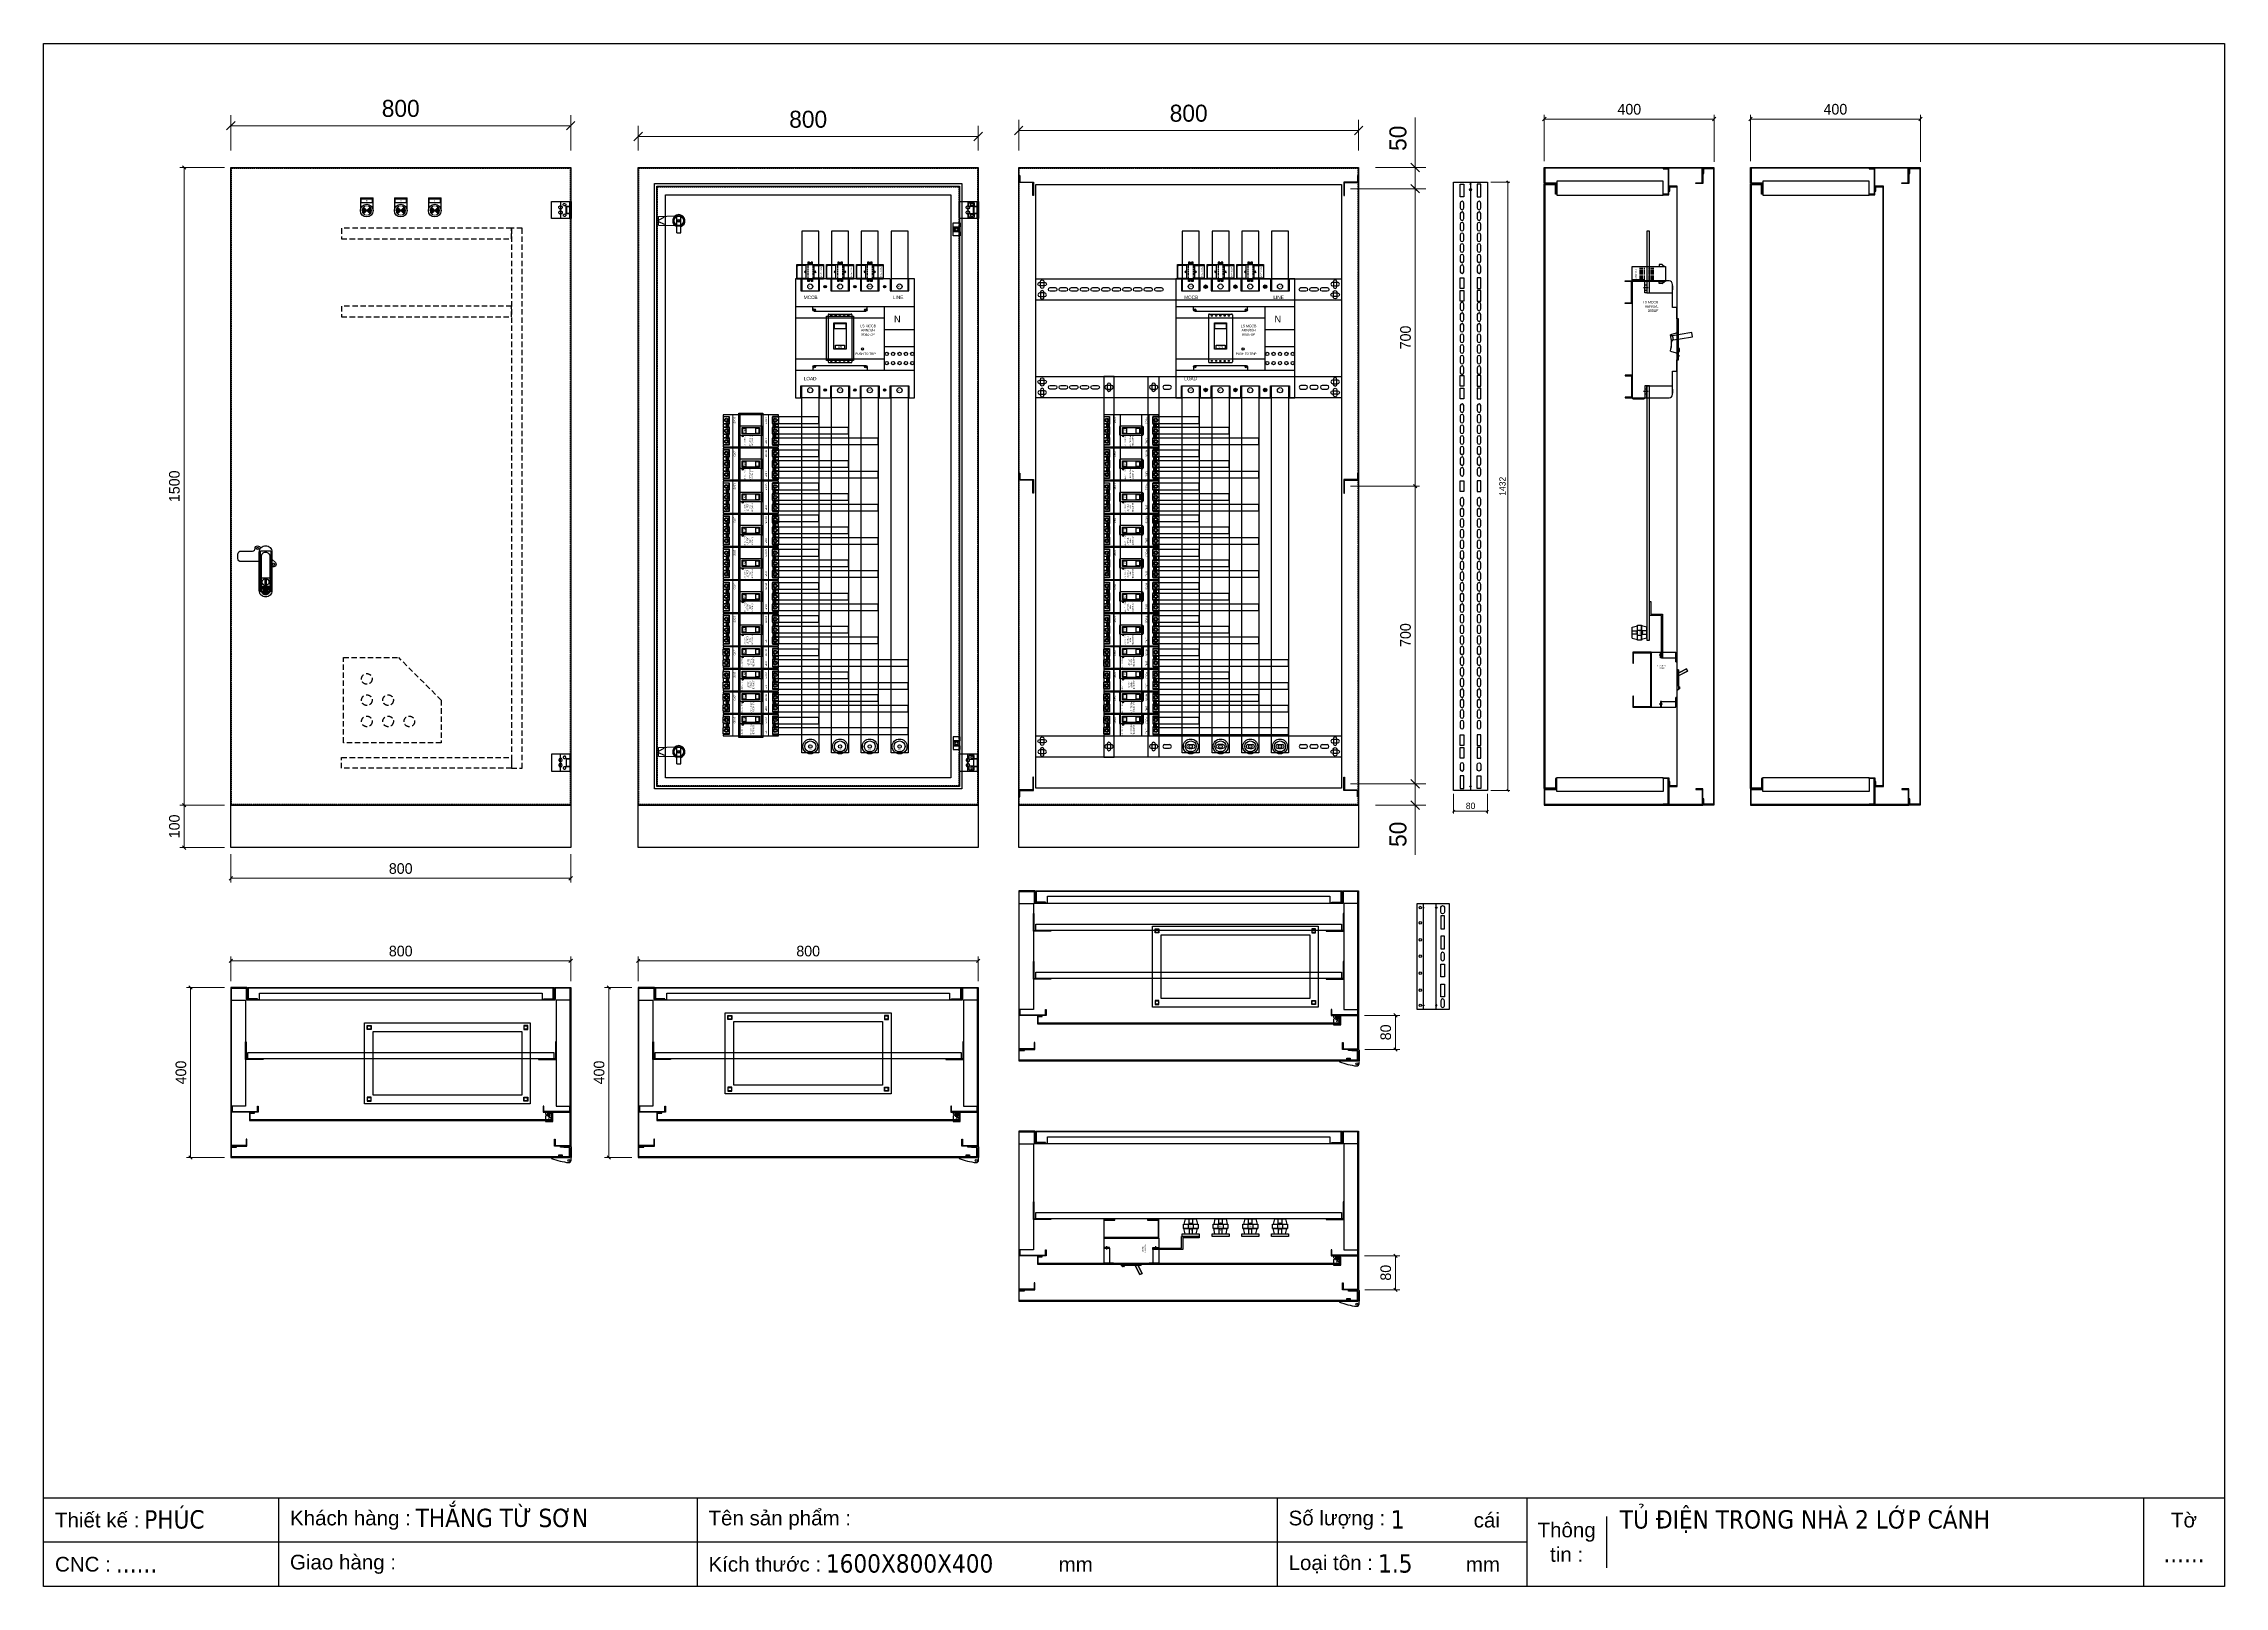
# Model space of a CAD drawing. Header units: millimetres. Extents: x 0 to 5132, y 0 to 3629.
import ezdxf
from ezdxf.enums import TextEntityAlignment as Align

# ---------------------------------------------------------------- set-up
doc = ezdxf.new("R2010")
doc.units = ezdxf.units.MM
for name, pattern in [('ASVLTYPE', [0.75, 0.5, -0.25]), ('HIDDEN2', [4.7625, 3.175, -1.5875]), ('HIDDENX2', [19.05, 12.7, -6.35])]:
    doc.linetypes.add(name, pattern=pattern)
for name, color, linetype in [('01', 7, 'HIDDEN2'), ('CNC', 7, 'Continuous'), ('DIM', 253, 'Continuous'), ('HEATER', 1, 'Continuous')]:
    doc.layers.add(name, color=color, linetype=linetype)
doc.layers.add('07', color=5, linetype='Continuous', lineweight=5)
doc.layers.add('E_Electrical Equipment', color=35, linetype='Continuous', lineweight=5)
doc.styles.add('Arial', font='arial.ttf')
doc.styles.add('Arial-Black', font='txt')
doc.styles.add('Tahoma (Input Text)', font='tahoma.ttf')
doc.dimstyles.new('Dim-15', dxfattribs={"dimtxt": 15, "dimasz": 5, "dimexe": 5, "dimexo": 8, "dimgap": 5, "dimtad": 1, "dimdec": 0, "dimtxsty": 'Standard', "dimblk": 'OBLIQUE', "dimcen": 10, "dimclrd": 5, "dimclre": 5, "dimclrt": 3, "dimazin": 3, "dimtfac": 1, "dimtdec": 0, "dimtmove": 0, "dimatfit": 3, "dimldrblk": 'OBLIQUE', "dimlwd": 9, "dimlwe": 9})
doc.dimstyles.new('Dim-25', dxfattribs={"dimtxt": 25, "dimasz": 8, "dimexe": 10, "dimexo": 15, "dimgap": 10, "dimtad": 1, "dimdec": 0, "dimtxsty": 'Standard', "dimblk": 'OBLIQUE', "dimcen": 10, "dimclrd": 5, "dimclre": 5, "dimclrt": 3, "dimazin": 3, "dimtfac": 1, "dimtdec": 0, "dimtmove": 0, "dimatfit": 3, "dimldrblk": 'OBLIQUE', "dimlwd": 9, "dimlwe": 9})
doc.dimstyles.new('Dim-40', dxfattribs={"dimtxt": 40, "dimasz": 20, "dimexe": 25, "dimexo": 40, "dimgap": 20, "dimtad": 1, "dimdec": 0, "dimtxsty": 'Standard', "dimblk": 'OBLIQUE', "dimcen": 15, "dimclrd": 5, "dimclre": 5, "dimclrt": 3, "dimazin": 3, "dimtfac": 1, "dimtdec": 0, "dimtmove": 0, "dimatfit": 3, "dimldrblk": 'ARCHTICK', "dimlwd": 9, "dimlwe": 9})

# ---------------------------------------------------------------- blocks, each defined once
blk = doc.blocks.new('khungtenAsean2')
at = {"color": 7}
for p, q in [((2970, -1980), (0, -1980)), ((320, -1980), (320, -2100)), ((890, -1980), (890, -2100)), ((1680, -1980), (1680, -2100)), ((2020, -1980), (2020, -2100)), ((2860, -1980), (2860, -2100)), ((2128.3, -2005), (2128.3, -2075)), ((2020, -2040), (0, -2040))]:
    blk.add_line(p, q, dxfattribs=at)
blk.add_lwpolyline([(0, 0), (2970, 0), (2970, -2100), (0, -2100)], close=True, dxfattribs=at)
at = {"color": 2, "char_height": 20, "style": 'Arial'}
for s, insert, width, attachment_point in [('  Thiết kế :', (0, -2010), 917.634, 4), ('  Khách hàng :', (320, -2010), 917.634, 4), ('  Tên sản phẩm :', (890, -2010), 917.634, 4), ('  Số lượng :', (1680, -2010), 917.634, 4), ('cái', (1947.6, -2010), 917.634, 4), ('Thông\\Ptin :', (2074.2, -2040), 108.311, 5), ('Tờ', (2915, -2010), 110, 5), ('  CNC :', (0, -2070), 917.634, 4), ('  Giao hàng :', (320, -2070), 917.634, 4), ('  Kích thước :', (890, -2070), 917.634, 4), ('mm', (1382.3, -2070), 917.634, 4), ('  Loại tôn :', (1680, -2070), 917.634, 4), ('mm', (1936.9, -2070), 917.634, 4)]:
    blk.add_mtext(s, dxfattribs=dict(at, insert=insert, width=width, attachment_point=attachment_point))
at = {"color": 1, "style": 'Tahoma (Input Text)', "flags": 8}
for tag, p in [('#01', (137.1, -2021.3)), ('#03', (506.6, -2019.3)), ('#05', (1106.6, -2021.3)), ('#07', (1834.7, -2021.3)), ('#09', (2146.7, -2021.3)), ('#02', (98.5, -2081.3)), ('#04', (486.1, -2081.3)), ('#06', (1065.3, -2081.3)), ('#08', (1817.4, -2081.3)), ('#10', (2146.7, -2081.3))]:
    blk.add_attdef(tag, p, '', height=25, dxfattribs=at)
blk.add_attdef('#11', text='', height=25, dxfattribs=at).set_placement((2915, -2067.3), align=Align.CENTER)
blk = doc.blocks.new('*D1')
at = {"color": 0, "linetype": 'ByBlock', "lineweight": -2}
for p, q in [((334.5, 3333.6), (326.5, 3341.6)), ((326.5, 1841.6), (334.5, 1833.6))]:
    blk.add_line(p, q, dxfattribs=at)
at = {"layer": 'Defpoints', "color": 0, "transparency": 16777216}
for p in [(440.4, 3337.6), (330.5, 1837.6), (440.4, 1837.6)]:
    blk.add_point(p, dxfattribs=at)
at = {"layer": 'DIM', "color": 5, "lineweight": 9, "transparency": 16777216}
for p, q in [((425.4, 3337.6), (320.5, 3337.6)), ((330.5, 3337.6), (330.5, 1837.6)), ((425.4, 1837.6), (320.5, 1837.6))]:
    blk.add_line(p, q, dxfattribs=at)
at = {"layer": 'DIM', "color": 3, "transparency": 16777216, "insert": (307.8, 2587.6), "char_height": 25, "attachment_point": 5, "rotation": 90}
blk.add_mtext('1500', dxfattribs=at)
blk = doc.blocks.new('_Oblique')
at = {"color": 0, "linetype": 'ByBlock', "lineweight": -2}
blk.add_line((-0.5, -0.5), (0.5, 0.5), dxfattribs=at)
blk = doc.blocks.new('*D2')
at = {"color": 0, "linetype": 'ByBlock', "lineweight": -2}
for p, q in [((444.4, 1669.5), (436.4, 1661.5)), ((1236.4, 1661.5), (1244.4, 1669.5))]:
    blk.add_line(p, q, dxfattribs=at)
at = {"layer": 'Defpoints', "color": 0, "transparency": 16777216}
for p in [(440.4, 1737.6), (1240.4, 1737.6), (1240.4, 1665.5)]:
    blk.add_point(p, dxfattribs=at)
at = {"layer": 'DIM', "color": 5, "lineweight": 9, "transparency": 16777216}
for p, q in [((440.4, 1722.6), (440.4, 1655.5)), ((1240.4, 1722.6), (1240.4, 1655.5)), ((440.4, 1665.5), (1240.4, 1665.5))]:
    blk.add_line(p, q, dxfattribs=at)
at = {"layer": 'DIM', "color": 3, "transparency": 16777216, "insert": (840.4, 1688.3), "char_height": 25, "attachment_point": 5}
blk.add_mtext('800', dxfattribs=at)
blk = doc.blocks.new('AB301-2-1')
at = {"linetype": 'Continuous'}
h = blk.add_hatch(dxfattribs=at)
h.set_pattern_fill('ACAD_ISO09W100', color=1, scale=0.2)
h.set_pattern_definition([(0, (-368.0181, 398.3814), (0, 1), [4.8, -0.6, 1.2, -0.6, 1.2, -0.6])])
h.paths.add_polyline_path([(-4.1, -88.5, 0.118404), (0, -89.5, 0.118404), (4.1, -88.5), (7, -72), (-7, -72)])
at = {"color": 1, "linetype": 'Continuous'}
for p, q in [((-10, -50.5), (10, -50.5)), ((-7, -72), (7, -72)), ((-7, -72), (-4.1, -88.5)), ((7, -72), (4.1, -88.5))]:
    blk.add_line(p, q, dxfattribs=at)
for points in [[(-15, -12.5), (-57.5, -12.5, -0.414214), (-65, -5), (-65, 5, -0.414214), (-57.5, 12.5), (-30.7, 12.5, 0.414214), (-24.7, 18.5), (-24.7, 18.7)], [(-24.7, 18.7, -0.198912), (-23, 23), (-23, 23, -0.414214), (-14.5, 23), (-11.3, 19.8)], [(15, -6.5), (23, -14.5, -0.414214), (23, -23), (23, -23, -0.381561), (15, -23.4, -0.381561)]]:
    blk.add_lwpolyline(points, format="xyb", dxfattribs=at)
for points in [[(0, 25), (0, 25, -0.414214), (15, 10), (15, -80.5, -0.414214), (0, -95.5), (0, -95.5, -0.414214), (-15, -80.5), (-15, 10, -0.414214)], [(0, 10, -0.414214), (10, 0), (10, -80.5, -0.414214), (0, -90.5, -0.414214), (-10, -80.5), (-10, 0, -0.414214)], [(9, -72.5), (9, -80.5, -0.414214), (0, -89.5, -0.414214), (-9, -80.5), (-9, -72.5, -0.414214), (-7, -70.5), (7, -70.5, -0.414214)]]:
    blk.add_lwpolyline(points, format="xyb", close=True, dxfattribs=at)
at = {"color": 2, "linetype": 'Continuous'}
blk.add_lwpolyline([(-12, 13.3), (12, 13.3), (12, -83.7), (-12, -83.7)], close=True, dxfattribs=at)
at = {"color": 1, "linetype": 'Continuous'}
blk.add_lwpolyline([(-1, -55.5), (1, -55.5), (1, -65.5), (-1, -65.5)], close=True, dxfattribs=at)
for centre, radius in [((-18.7, 18.7), 2.5), ((18.7, -18.7), 2.5), ((0, -60.5), 8)]:
    blk.add_circle(centre, radius, dxfattribs=at)
blk = doc.blocks.new('HL044-1.3-C')
at = {"color": 1, "linetype": 'HIDDEN2', "ltscale": 0.5}
for p, q in [((-25, 40), (-25, 0)), ((-3, 0), (-3, 40))]:
    blk.add_line(p, q, dxfattribs=at)
at = {"color": 1}
for p, q in [((-12, 29), (0, 29)), ((-12, 11), (-12, 29)), ((0, 11), (-12, 11)), ((-11, 28.5), (0, 28.5)), ((-11, 28.5), (-11, 11.5)), ((0, 11.5), (-11, 11.5))]:
    blk.add_line(p, q, dxfattribs=at)
blk.add_lwpolyline([(-46, 40), (0, 40), (0, 0), (-46, 0)], close=True, dxfattribs=at)
at = {"color": 1, "linetype": 'HIDDEN2', "ltscale": 0.5}
for centre, radius in [((-25, 26), 4), ((-25, 14), 4), ((-15.5, 32.5), 3), ((-15.5, 7.5), 3)]:
    blk.add_circle(centre, radius, dxfattribs=at)
blk = doc.blocks.new('*D3')
at = {"color": 0, "linetype": 'ByBlock', "lineweight": -2}
for p, q in [((334.5, 1833.6), (326.5, 1841.6)), ((326.5, 1741.6), (334.5, 1733.6))]:
    blk.add_line(p, q, dxfattribs=at)
at = {"layer": 'Defpoints', "color": 0, "transparency": 16777216}
for p in [(440.4, 1837.6), (330.5, 1737.6), (440.4, 1737.6)]:
    blk.add_point(p, dxfattribs=at)
at = {"layer": 'DIM', "color": 5, "lineweight": 9, "transparency": 16777216}
for p, q in [((425.4, 1837.6), (320.5, 1837.6)), ((330.5, 1837.6), (330.5, 1737.6)), ((425.4, 1737.6), (320.5, 1737.6))]:
    blk.add_line(p, q, dxfattribs=at)
at = {"layer": 'DIM', "color": 3, "transparency": 16777216, "insert": (307.8, 1787.6), "char_height": 25, "attachment_point": 5, "rotation": 90}
blk.add_mtext('100', dxfattribs=at)
blk = doc.blocks.new('SDGFGHGHG')
at = {"layer": 'HEATER'}
for p, q in [((860892.9, 570780.5), (860931.6, 570782)), ((860892.9, 570760.5), (860892.9, 570780.5)), ((860892.9, 570771.9), (860906.3, 570778.7)), ((860892.9, 570769.1), (860906.3, 570762.4)), ((860892.9, 570760.5), (860931.6, 570759.1)), ((860935.9, 570742), (860935.9, 570784.3)), ((860937.5, 570771.3), (860939.5, 570771.3)), ((860937.5, 570769.8), (860939.5, 570769.8)), ((860939.5, 570773.5), (860939.5, 570771.3)), ((860939.5, 570769.8), (860939.5, 570767.6)), ((860941.3, 570773.5), (860941.3, 570771.3)), ((860941.3, 570771.3), (860943.4, 570771.3)), ((860941.3, 570769.8), (860941.3, 570767.6)), ((860941.3, 570769.8), (860943.4, 570769.8)), ((860944.9, 570742), (860944.9, 570784.3)), ((860935.9, 570742), (860944.9, 570742))]:
    blk.add_line(p, q, dxfattribs=at)
blk.add_circle((860940.4, 570770.5), 3.08, dxfattribs=at)
blk.add_arc((860940.4, 570770.5), 14.5, 288.08, 251.92, dxfattribs=at)
blk = doc.blocks.new('SĐFHGGH')
at = {"layer": 'HEATER'}
for points in [[(860928.8, 570702.4), (860927.4, 570702.4), (860927.4, 570708.4), (860928.8, 570708.4)], [(860943.4, 570717), (860943.4, 570718.4), (860937.4, 570718.4), (860937.4, 570717)], [(860952.1, 570702.4), (860953.4, 570702.4), (860953.4, 570708.4), (860952.1, 570708.4)], [(860943.4, 570693.8), (860943.4, 570692.4), (860937.4, 570692.4), (860937.4, 570693.8)]]:
    blk.add_lwpolyline(points, dxfattribs=at)
for start, end in [(104.4775, 165.5225), (194.4775, 255.5225), (14.4775, 75.5225), (284.4775, 345.5225)]:
    blk.add_arc((860940.4, 570705.4), 12, start, end, dxfattribs=at)
blk = doc.blocks.new('MS722')
for name, p in [('SDGFGHGHG', (-860940.4, -570770.5)), ('SĐFHGGH', (-860940.4, -570705.4))]:
    blk.add_blockref(name, p)
blk = doc.blocks.new('HL003-2-2')
at = {"color": 1}
for p, q in [((15, 21), (15, 12)), ((15, -9), (15, 0)), ((16, 12), (17, 12)), ((16, 0), (17, 0))]:
    blk.add_line(p, q, dxfattribs=at)
blk.add_lwpolyline([(17, 0), (17, -9), (0, -9), (0, 21), (17, 21), (17, 12)], dxfattribs=at)
blk.add_lwpolyline([(0, 12), (16, 12), (16, 0), (0, 0)], close=True, dxfattribs=at)
blk.add_circle((8, 6), 3, dxfattribs=at)
blk = doc.blocks.new('HL003-2-3')
h = blk.add_hatch()
h.set_pattern_fill('ANSI31', color=2, scale=0.5, style=0)
h.set_pattern_definition([(45, (8435.407, 86016.9664), (-1.122532015, 1.122532015), [])])
h.paths.add_polyline_path([(11, 10), (5, 10), (5, 0), (11, 0)])
at = {"color": 1}
for p, q in [((0, 22), (17, 22)), ((0, 20), (0, 22)), ((0, 20), (15, 20)), ((4, 18), (0, 18)), ((0, 10), (0, 18)), ((0, 10), (8, 3)), ((0, 4), (3.4, 7)), ((0, 0), (0, 4)), ((16, 0), (0, 0)), ((4, 20), (4, 18)), ((17, 3), (8, 3)), ((15, 20), (15, 3)), ((16, 3), (16, 0)), ((17, 22), (17, 3))]:
    blk.add_line(p, q, dxfattribs=at)
at = {"color": 2}
blk.add_lwpolyline([(5, 10), (11, 10), (11, 0), (5, 0)], close=True, dxfattribs=at)
at = {"color": 1}
blk.add_circle((10, 16), 3, dxfattribs=at)
blk.add_circle((10, 16), 3, dxfattribs=at)
blk = doc.blocks.new('HL044-1.3-B')
h = blk.add_hatch()
h.set_pattern_fill('ANSI31', color=1, scale=0.3, style=0)
h.set_pattern_definition([(45, (-80982.31925, -42991.2648), (-0.673519209, 0.673519209), [])])
h.paths.add_polyline_path([(-15.5, 27), (-15.5, 24), (-9.5, 24), (-9.5, 27)])
at = {"color": 1}
for p, q in [((0, 0), (-43, 0)), ((-43, 0), (-43, -2)), ((-25, 6.5), (-25, 0)), ((-25, 6.5), (-19, 5.9)), ((-25, 5.5), (-19, 4.9)), ((-25, 4.5), (-19, 3.9)), ((-25, 3.5), (-19, 2.9)), ((-25, 2.5), (-19, 1.9)), ((-25, 1.5), (-19, 0.9)), ((-25, 0.5), (-19.7, 0)), ((-22, 24), (-22, 27)), ((-22, 27), (1, 27)), ((-1, 24), (-22, 24)), ((-19, 6.5), (-19, 0)), ((-15.5, 24), (-15.5, 27)), ((-9.5, 24), (-9.5, 27)), ((0, 23), (0, 0)), ((0, 7.5), (3, 7.5)), ((0, 6), (3, 6)), ((3, 25), (3, 0)), ((3, -6.5), (3, 0))]:
    blk.add_line(p, q, dxfattribs=at)
blk.add_lwpolyline([(-26, 6.5), (-18, 6.5), (-18, 0), (-26, 0)], close=True, dxfattribs=at)
blk.add_circle((-2.3, -7), 2.55, dxfattribs=at)
for centre, radius, start, end in [((-1, 23), 1, 0, 90), ((1, 25), 2, 0, 90), ((15.4, 147.7), 160.7, 248.6705, 263.5901), ((-2.5, -6.5), 5.5, 270, 0)]:
    blk.add_arc(centre, radius, start, end, dxfattribs=at)
blk = doc.blocks.new('*D4')
at = {"color": 0, "linetype": 'ByBlock', "lineweight": -2}
for p, q in [((3237.9, 3327.6), (3217.9, 3347.6)), ((3217.9, 3297.6), (3237.9, 3277.6))]:
    blk.add_line(p, q, dxfattribs=at)
at = {"layer": 'Defpoints', "color": 0, "transparency": 16777216}
for p in [(3094.7, 3337.6), (3060.2, 3287.6), (3227.9, 3287.6)]:
    blk.add_point(p, dxfattribs=at)
at = {"layer": 'DIM', "color": 5, "lineweight": 9, "transparency": 16777216}
for p, q in [((3227.9, 3337.6), (3227.9, 3454.8)), ((3134.7, 3337.6), (3252.9, 3337.6)), ((3227.9, 3287.6), (3227.9, 3337.6)), ((3100.2, 3287.6), (3252.9, 3287.6))]:
    blk.add_line(p, q, dxfattribs=at)
at = {"layer": 'DIM', "color": 3, "transparency": 16777216, "insert": (3187.4, 3406.2), "char_height": 40, "attachment_point": 5, "rotation": 90}
blk.add_mtext('50', dxfattribs=at)
blk = doc.blocks.new('_ArchTick')
at = {"color": 0, "const_width": 0.15}
blk.add_lwpolyline([(-0.5, -0.5), (0.5, 0.5)], dxfattribs=at)
blk = doc.blocks.new('*D5')
at = {"color": 0, "linetype": 'ByBlock', "lineweight": -2}
for p, q in [((3237.9, 1877.6), (3217.9, 1897.6)), ((3217.9, 1847.6), (3237.9, 1827.6))]:
    blk.add_line(p, q, dxfattribs=at)
at = {"layer": 'Defpoints', "color": 0, "transparency": 16777216}
for p in [(3060.2, 1887.6), (3094.7, 1837.6), (3227.9, 1837.6)]:
    blk.add_point(p, dxfattribs=at)
at = {"layer": 'DIM', "color": 5, "lineweight": 9, "transparency": 16777216}
for p, q in [((3100.2, 1887.6), (3252.9, 1887.6)), ((3227.9, 1887.6), (3227.9, 1837.6)), ((3134.7, 1837.6), (3252.9, 1837.6)), ((3227.9, 1837.6), (3227.9, 1720.4))]:
    blk.add_line(p, q, dxfattribs=at)
at = {"layer": 'DIM', "color": 3, "transparency": 16777216, "insert": (3187.4, 1769), "char_height": 40, "attachment_point": 5, "rotation": 90}
blk.add_mtext('50', dxfattribs=at)
blk = doc.blocks.new('Den XANH')
h = blk.add_hatch(color=5)
h.paths.add_polyline_path([(15, 15), (22.8, 7.2, 0.198912), (26, 15, 0.198912), (22.8, 22.8)])
h.paths.add_polyline_path([(15, 15), (7.2, 22.8, 0.198912), (4, 15, 0.198912), (7.2, 7.2)])
at = {"color": 7}
for p, q in [((0, 45), (30, 45)), ((0, 45), (0, 15)), ((30, 15), (30, 45))]:
    blk.add_line(p, q, dxfattribs=at)
blk.add_lwpolyline([(2, 43), (28, 43), (28, 33), (2, 33)], close=True, dxfattribs=at)
blk.add_circle((15, 15), 15, dxfattribs=at)
at = {"layer": '07', "color": 5, "linetype": 'Continuous', "lineweight": 5, "ltscale": 3}
for p, q in [((22.8, 22.8), (7.2, 7.2)), ((7.2, 22.8), (22.8, 7.2))]:
    blk.add_line(p, q, dxfattribs=at)
blk.add_circle((15, 15), 11, dxfattribs=at)
at = {"layer": '01', "color": 2, "linetype": 'Continuous', "lineweight": 5, "style": 'Arial-Black'}
blk.add_attdef('T-SP', text='', height=2.4, dxfattribs=at).set_placement((15.2, 36), align=Align.CENTER)
blk = doc.blocks.new('Den DO')
h = blk.add_hatch(color=1)
h.paths.add_polyline_path([(7.2, 7.2), (15, 15), (7.2, 22.8, 0.198912), (4, 15, 0.198912)])
h.paths.add_polyline_path([(26, 15, 0.198912), (22.8, 22.8), (15, 15), (22.8, 7.2, 0.198912)])
at = {"color": 7}
for p, q in [((0, 45), (30, 45)), ((0, 45), (0, 15)), ((30, 15), (30, 45))]:
    blk.add_line(p, q, dxfattribs=at)
blk.add_lwpolyline([(2, 43), (28, 43), (28, 33), (2, 33)], close=True, dxfattribs=at)
blk.add_circle((15, 15), 15, dxfattribs=at)
at = {"layer": '07', "color": 1, "linetype": 'Continuous', "lineweight": 5, "ltscale": 3}
for p, q in [((22.8, 22.8), (7.2, 7.2)), ((7.2, 22.8), (22.8, 7.2))]:
    blk.add_line(p, q, dxfattribs=at)
blk.add_circle((15, 15), 11, dxfattribs=at)
at = {"layer": '01', "color": 2, "linetype": 'Continuous', "lineweight": 5, "style": 'Arial-Black'}
blk.add_attdef('T-SP', text='', height=2.4, dxfattribs=at).set_placement((15.2, 36), align=Align.CENTER)
blk = doc.blocks.new('Den VANG')
h = blk.add_hatch(color=2)
h.paths.add_polyline_path([(22.8, 7.2, 0.198912), (26, 15, 0.198912), (22.8, 22.8), (15, 15)])
h.paths.add_polyline_path([(7.2, 7.2), (15, 15), (7.2, 22.8, 0.198912), (4, 15, 0.198912)])
at = {"color": 7}
for p, q in [((0, 45), (30, 45)), ((0, 45), (0, 15)), ((30, 15), (30, 45))]:
    blk.add_line(p, q, dxfattribs=at)
blk.add_lwpolyline([(2, 43), (28, 43), (28, 33), (2, 33)], close=True, dxfattribs=at)
blk.add_circle((15, 15), 15, dxfattribs=at)
at = {"layer": '07', "color": 2, "linetype": 'Continuous', "lineweight": 5, "ltscale": 3}
for p, q in [((22.8, 22.8), (7.2, 7.2)), ((7.2, 22.8), (22.8, 7.2))]:
    blk.add_line(p, q, dxfattribs=at)
blk.add_circle((15, 15), 11, dxfattribs=at)
at = {"layer": '01', "color": 2, "linetype": 'Continuous', "lineweight": 5, "style": 'Arial-Black'}
blk.add_attdef('T-SP', text='', height=2.4, dxfattribs=at).set_placement((15.2, 36), align=Align.CENTER)
blk = doc.blocks.new('*D6')
at = {"color": 0, "linetype": 'ByBlock', "lineweight": -2}
for p, q in [((3448.3, 3300.8), (3443.3, 3305.8)), ((3443.3, 1874.3), (3448.3, 1869.3))]:
    blk.add_line(p, q, dxfattribs=at)
at = {"layer": 'Defpoints', "color": 0, "transparency": 16777216}
for p in [(3398.1, 3303.3), (3398.1, 1871.8), (3445.8, 1871.8)]:
    blk.add_point(p, dxfattribs=at)
at = {"layer": 'DIM', "color": 5, "lineweight": 9, "transparency": 16777216}
for p, q in [((3406.1, 3303.3), (3450.8, 3303.3)), ((3445.8, 3303.3), (3445.8, 1871.8)), ((3406.1, 1871.8), (3450.8, 1871.8))]:
    blk.add_line(p, q, dxfattribs=at)
at = {"layer": 'DIM', "color": 3, "transparency": 16777216, "insert": (3433.2, 2587.6), "char_height": 15, "attachment_point": 5, "rotation": 90}
blk.add_mtext('1432', dxfattribs=at)
blk = doc.blocks.new('*D7')
at = {"color": 0, "linetype": 'ByBlock', "lineweight": -2}
for p, q in [((3320.6, 1825.6), (3315.6, 1820.6)), ((3395.6, 1820.6), (3400.6, 1825.6))]:
    blk.add_line(p, q, dxfattribs=at)
at = {"layer": 'Defpoints', "color": 0, "transparency": 16777216}
for p in [(3318.1, 1871.8), (3398.1, 1871.8), (3398.1, 1823.1)]:
    blk.add_point(p, dxfattribs=at)
at = {"layer": 'DIM', "color": 5, "lineweight": 9, "transparency": 16777216}
for p, q in [((3318.1, 1863.8), (3318.1, 1818.1)), ((3398.1, 1863.8), (3398.1, 1818.1)), ((3318.1, 1823.1), (3398.1, 1823.1))]:
    blk.add_line(p, q, dxfattribs=at)
at = {"layer": 'DIM', "color": 3, "transparency": 16777216, "insert": (3358.1, 1835.7), "char_height": 15, "attachment_point": 5}
blk.add_mtext('80', dxfattribs=at)
blk = doc.blocks.new('*D8')
at = {"color": 0, "linetype": 'ByBlock', "lineweight": -2}
for p, q in [((450.4, 3445.8), (430.4, 3425.8)), ((1230.4, 3425.8), (1250.4, 3445.8))]:
    blk.add_line(p, q, dxfattribs=at)
at = {"layer": 'Defpoints', "color": 0, "transparency": 16777216}
for p in [(1240.4, 3435.8), (440.4, 3337.6), (1240.4, 3337.6)]:
    blk.add_point(p, dxfattribs=at)
at = {"layer": 'DIM', "color": 5, "lineweight": 9, "transparency": 16777216}
for p, q in [((440.4, 3377.6), (440.4, 3460.8)), ((1240.4, 3377.6), (1240.4, 3460.8)), ((440.4, 3435.8), (1240.4, 3435.8))]:
    blk.add_line(p, q, dxfattribs=at)
at = {"layer": 'DIM', "color": 3, "transparency": 16777216, "insert": (840.4, 3476.2), "char_height": 40, "attachment_point": 5}
blk.add_mtext('800', dxfattribs=at)
blk = doc.blocks.new('*D9')
at = {"color": 0, "linetype": 'ByBlock', "lineweight": -2}
for p, q in [((1409.3, 3420.3), (1389.3, 3400.3)), ((2189.3, 3400.3), (2209.3, 3420.3))]:
    blk.add_line(p, q, dxfattribs=at)
at = {"layer": 'Defpoints', "color": 0, "transparency": 16777216}
for p in [(2199.3, 3410.3), (1399.3, 3337.6), (2199.3, 3337.6)]:
    blk.add_point(p, dxfattribs=at)
at = {"layer": 'DIM', "color": 5, "lineweight": 9, "transparency": 16777216}
for p, q in [((1399.3, 3377.6), (1399.3, 3435.3)), ((1399.3, 3410.3), (2199.3, 3410.3)), ((2199.3, 3377.6), (2199.3, 3435.3))]:
    blk.add_line(p, q, dxfattribs=at)
at = {"layer": 'DIM', "color": 3, "transparency": 16777216, "insert": (1799.3, 3450.7), "char_height": 40, "attachment_point": 5}
blk.add_mtext('800', dxfattribs=at)
blk = doc.blocks.new('*D10')
at = {"color": 0, "linetype": 'ByBlock', "lineweight": -2}
for p, q in [((2304.7, 3434.5), (2284.7, 3414.5)), ((3084.7, 3414.5), (3104.7, 3434.5))]:
    blk.add_line(p, q, dxfattribs=at)
at = {"layer": 'Defpoints', "color": 0, "transparency": 16777216}
for p in [(3094.7, 3424.5), (2294.7, 3337.6), (3094.7, 3337.6)]:
    blk.add_point(p, dxfattribs=at)
at = {"layer": 'DIM', "color": 5, "lineweight": 9, "transparency": 16777216}
for p, q in [((2294.7, 3377.6), (2294.7, 3449.5)), ((3094.7, 3377.6), (3094.7, 3449.5)), ((2294.7, 3424.5), (3094.7, 3424.5))]:
    blk.add_line(p, q, dxfattribs=at)
at = {"layer": 'DIM', "color": 3, "transparency": 16777216, "insert": (2694.7, 3464.9), "char_height": 40, "attachment_point": 5}
blk.add_mtext('800', dxfattribs=at)
blk = doc.blocks.new('f3daunguoc')
at = {"layer": 'CNC', "color": 2, "lineweight": -3}
blk.add_circle((0, 0), 1.5, dxfattribs=at)
blk = doc.blocks.new('f2dauxuoi')
at = {"layer": 'CNC', "color": 2, "lineweight": -3}
blk.add_circle((0, 0), 1, dxfattribs=at)
blk = doc.blocks.new('ga tai lieu')
at = {"color": 7, "linetype": 'HIDDENX2'}
for p, q in [((0, 0), (0, 200)), ((0, 200), (130, 200)), ((230, 100), (130, 200)), ((230, 100), (230, 0)), ((230, 0), (0, 0))]:
    blk.add_line(p, q, dxfattribs=at)
for centre in [(55, 150), (55, 100), (105, 100), (55, 50), (105, 50), (155, 50)]:
    blk.add_circle(centre, 12.5, dxfattribs=at)
blk = doc.blocks.new('*D11')
at = {"color": 0, "linetype": 'ByBlock', "lineweight": -2}
for p, q in [((3185.4, 1339.1), (3177.4, 1347.1)), ((3177.4, 1267.1), (3185.4, 1259.1))]:
    blk.add_line(p, q, dxfattribs=at)
at = {"layer": 'Defpoints', "color": 0, "transparency": 16777216}
for p in [(3093.2, 1343.1), (3181.4, 1343.1), (3094.7, 1263.1)]:
    blk.add_point(p, dxfattribs=at)
at = {"layer": 'DIM', "color": 5, "lineweight": 9, "transparency": 16777216}
for p, q in [((3108.2, 1343.1), (3191.4, 1343.1)), ((3181.4, 1263.1), (3181.4, 1343.1)), ((3109.7, 1263.1), (3191.4, 1263.1))]:
    blk.add_line(p, q, dxfattribs=at)
at = {"layer": 'DIM', "color": 3, "transparency": 16777216, "insert": (3158.6, 1303.1), "char_height": 25, "attachment_point": 5, "rotation": 90}
blk.add_mtext('80', dxfattribs=at)
blk = doc.blocks.new('*D12')
at = {"color": 0, "linetype": 'ByBlock', "lineweight": -2}
for p, q in [((349.9, 1404.7), (341.9, 1412.7)), ((341.9, 1012.7), (349.9, 1004.7))]:
    blk.add_line(p, q, dxfattribs=at)
at = {"layer": 'Defpoints', "color": 0, "ltscale": 3, "transparency": 16777216}
for p in [(440.4, 1408.7), (345.9, 1008.7), (440.4, 1008.7)]:
    blk.add_point(p, dxfattribs=at)
at = {"layer": 'DIM', "color": 5, "lineweight": 9, "ltscale": 3, "transparency": 16777216}
for p, q in [((425.4, 1408.7), (335.9, 1408.7)), ((345.9, 1408.7), (345.9, 1008.7)), ((425.4, 1008.7), (335.9, 1008.7))]:
    blk.add_line(p, q, dxfattribs=at)
at = {"layer": 'DIM', "color": 3, "ltscale": 3, "transparency": 16777216, "insert": (323.2, 1208.7), "char_height": 25, "attachment_point": 5, "rotation": 90}
blk.add_mtext('400', dxfattribs=at)
blk = doc.blocks.new('*D13')
at = {"color": 0, "linetype": 'ByBlock', "lineweight": -2}
for p, q in [((3535.7, 3455.5), (3527.7, 3447.5)), ((3927.7, 3447.5), (3935.7, 3455.5))]:
    blk.add_line(p, q, dxfattribs=at)
at = {"layer": 'Defpoints', "color": 0, "ltscale": 3, "transparency": 16777216}
for p in [(3931.7, 3451.5), (3531.7, 3337.6), (3931.7, 3335.6)]:
    blk.add_point(p, dxfattribs=at)
at = {"layer": 'DIM', "color": 5, "lineweight": 9, "ltscale": 3, "transparency": 16777216}
for p, q in [((3531.7, 3352.6), (3531.7, 3461.5)), ((3531.7, 3451.5), (3931.7, 3451.5)), ((3931.7, 3350.6), (3931.7, 3461.5))]:
    blk.add_line(p, q, dxfattribs=at)
at = {"layer": 'DIM', "color": 3, "ltscale": 3, "transparency": 16777216, "insert": (3731.7, 3474.3), "char_height": 25, "attachment_point": 5}
blk.add_mtext('400', dxfattribs=at)
blk = doc.blocks.new('*D14')
at = {"color": 0, "linetype": 'ByBlock', "lineweight": -2}
for p, q in [((4020.7, 3455.5), (4012.7, 3447.5)), ((4412.7, 3447.5), (4420.7, 3455.5))]:
    blk.add_line(p, q, dxfattribs=at)
at = {"layer": 'Defpoints', "color": 0, "ltscale": 3, "transparency": 16777216}
for p in [(4416.7, 3451.5), (4016.7, 3337.6), (4416.7, 3335.6)]:
    blk.add_point(p, dxfattribs=at)
at = {"layer": 'DIM', "color": 5, "lineweight": 9, "ltscale": 3, "transparency": 16777216}
for p, q in [((4016.7, 3352.6), (4016.7, 3461.5)), ((4016.7, 3451.5), (4416.7, 3451.5)), ((4416.7, 3350.6), (4416.7, 3461.5))]:
    blk.add_line(p, q, dxfattribs=at)
at = {"layer": 'DIM', "color": 3, "ltscale": 3, "transparency": 16777216, "insert": (4216.7, 3474.3), "char_height": 25, "attachment_point": 5}
blk.add_mtext('400', dxfattribs=at)
blk = doc.blocks.new('*D15')
at = {"color": 0, "linetype": 'ByBlock', "lineweight": -2}
for p, q in [((3185.4, 773.7), (3177.4, 781.7)), ((3177.4, 701.7), (3185.4, 693.7))]:
    blk.add_line(p, q, dxfattribs=at)
at = {"layer": 'Defpoints', "color": 0, "transparency": 16777216}
for p in [(3093.2, 777.7), (3181.4, 777.7), (3094.7, 697.7)]:
    blk.add_point(p, dxfattribs=at)
at = {"layer": 'DIM', "color": 5, "lineweight": 9, "transparency": 16777216}
for p, q in [((3108.2, 777.7), (3191.4, 777.7)), ((3181.4, 697.7), (3181.4, 777.7)), ((3109.7, 697.7), (3191.4, 697.7))]:
    blk.add_line(p, q, dxfattribs=at)
at = {"layer": 'DIM', "color": 3, "transparency": 16777216, "insert": (3158.6, 737.7), "char_height": 25, "attachment_point": 5, "rotation": 90}
blk.add_mtext('80', dxfattribs=at)
blk = doc.blocks.new('HCC1 LS 50AF')
at = {"color": 7}
for p, q in [((58, 0), (0, 0)), ((0, -23), (0, 0)), ((58, 0), (58, -130)), ((-27.7, -44.9), (-25, -39.5)), ((-25, -39.5), (-27.7, -44.9)), ((-27.7, -44.9), (-4.8, -56.4)), ((-10, -53.8), (-27.7, -44.9)), ((-25, -39.5), (-10, -47.1)), ((-10, -47.1), (-25, -39.5)), ((-10, -47.1), (-2.9, -50.6)), ((-2.9, -50.6), (-10, -47.1)), ((-6, -42), (-5, -41.5)), ((-5, -41.5), (-6, -42)), ((-6, -80.4), (-6, -42)), ((-6, -42), (-6, -80.4)), ((-6, -47.9), (-2.5, -49.7)), ((-2.5, -49.7), (-6, -47.9)), ((-2, -40), (-5, -41.5)), ((-5, -41.5), (-2, -40)), ((-2, -23), (0, -23)), ((0, -23), (-2, -23)), ((-2, -23), (-2, -40)), ((-2, -40), (-2, -90)), ((34, -14), (0, -14)), ((31, -7.5), (39, -7.5)), ((36, -5), (34, -5)), ((36, -10), (34, -10)), ((-4.8, -56.4), (-10, -53.8)), ((-9, -82.5), (-9, -85.5)), ((-9, -82.5), (-9, -85.5)), ((-7, -81.5), (-8, -81.5)), ((-8, -86.5), (-8, -81.5)), ((-8, -81.5), (-7, -81.5)), ((-8, -86.5), (-8, -81.5)), ((-8, -86.5), (-7, -86.5)), ((-7, -86.5), (-8, -86.5)), ((-7, -86.7), (-7, -81.4)), ((-7, -81.4), (-7, -86.7)), ((-6, -86.2), (-7, -86.2)), ((-7, -86.2), (-6, -86.2)), ((-6, -86.2), (-7, -86.2)), ((-7, -86.2), (-6, -86.2)), ((-7, -86.2), (-6, -86.2)), ((-6, -86.2), (-7, -86.2)), ((-6, -86.3), (-7, -86.3)), ((-7, -86.3), (-6, -86.3)), ((-7, -86.3), (-6, -86.3)), ((-6, -86.3), (-7, -86.3)), ((-7, -86.3), (-6, -86.3)), ((-6, -86.3), (-7, -86.3)), ((-7, -86.4), (-6, -86.4)), ((-6, -86.4), (-7, -86.4)), ((-7, -86.4), (-6, -86.4)), ((-6, -86.4), (-7, -86.4)), ((-7, -86.4), (-6, -86.4)), ((-6, -86.4), (-7, -86.4)), ((-7, -86.5), (-6, -86.5)), ((-6, -86.5), (-7, -86.5)), ((-7, -86.5), (-6, -86.5)), ((-6, -86.5), (-7, -86.5)), ((-6, -86.6), (-7, -86.6)), ((-7, -86.6), (-6, -86.6)), ((-7, -86.6), (-6, -86.6)), ((-6, -86.6), (-7, -86.6)), ((-7, -86.7), (-7, -87.7)), ((-7, -87.7), (-7, -86.7)), ((-6, -86.7), (-7, -86.7)), ((-7, -86.7), (-6, -86.7)), ((-7, -86.7), (-6, -86.7)), ((-6, -86.7), (-7, -86.7)), ((-7, -86.7), (-6, -86.7)), ((-6, -86.7), (-7, -86.7)), ((-6, -86.8), (-7, -86.8)), ((-7, -86.8), (-6, -86.8)), ((-6, -86.8), (-7, -86.8)), ((-7, -86.8), (-6, -86.8)), ((-7, -86.8), (-6, -86.8)), ((-6, -86.8), (-7, -86.8)), ((-6, -86.9), (-7, -86.9)), ((-6, -86.9), (-7, -86.9)), ((-7, -86.9), (-6, -86.9)), ((-7, -86.9), (-6, -86.9)), ((-7, -86.9), (-6, -86.9)), ((-6, -86.9), (-7, -86.9)), ((-7, -86.9), (-6, -86.9)), ((-6, -86.9), (-7, -86.9)), ((-6, -87), (-7, -87)), ((-7, -87), (-6, -87)), ((-7, -87), (-6, -87)), ((-6, -87), (-7, -87)), ((-7, -87.1), (-6, -87.1)), ((-6, -87.1), (-7, -87.1)), ((-7, -87.1), (-6, -87.1)), ((-6, -87.1), (-7, -87.1)), ((-7, -87.2), (-6, -87.2)), ((-6, -87.2), (-7, -87.2)), ((-7, -87.2), (-6, -87.2)), ((-6, -87.2), (-7, -87.2)), ((-7, -87.3), (-6, -87.3)), ((-6, -87.3), (-7, -87.3)), ((-7, -87.3), (-6, -87.3)), ((-6, -87.3), (-7, -87.3)), ((-7, -87.3), (-6, -87.3)), ((-6, -87.3), (-7, -87.3)), ((-7, -87.4), (-6, -87.4)), ((-6, -87.4), (-7, -87.4)), ((-7, -87.4), (-6, -87.4)), ((-6, -87.4), (-7, -87.4)), ((-7, -87.5), (-6, -87.5)), ((-6, -87.5), (-7, -87.5)), ((-7, -87.5), (-6, -87.5)), ((-6, -87.5), (-7, -87.5)), ((-7, -87.6), (-6, -87.6)), ((-6, -87.6), (-7, -87.6)), ((-7, -87.6), (-6, -87.6)), ((-6, -87.6), (-7, -87.6)), ((-6, -87.7), (-7, -87.7)), ((-7, -87.7), (-6, -87.7)), ((-6, -74.1), (-2.5, -72.3)), ((-2.5, -72.3), (-6, -74.1)), ((-6, -80.4), (-6, -87.7)), ((-6, -80.4), (-6, -87.7)), ((-6, -88), (-6, -87.7)), ((-6, -87.7), (-6, -88)), ((-6, -88), (-5, -88.5)), ((-5, -88.5), (-6, -88)), ((-5, -88.5), (-2, -90)), ((-2, -90), (-5, -88.5)), ((-2, -90), (-2, -107)), ((0, -107), (-2, -107)), ((-2, -107), (0, -107)), ((0, -130), (0, -107)), ((34, -116), (0, -116)), ((58, -130), (0, -130)), ((31, -122.5), (39, -122.5)), ((36, -120), (34, -120)), ((36, -125), (34, -125))]:
    blk.add_line(p, q, dxfattribs=at)
for points in [[(36, 0), (34, 0), (34, -14), (36, -14)], [(36, -130), (34, -130), (34, -116), (36, -116)]]:
    blk.add_lwpolyline(points, close=True, dxfattribs=at)
for centre, radius, start, end in [((20, -61), 25.2, 153.3332, 206.6668), ((20, -61), 25.2, 153.3332, 206.6668), ((-6, -81.4), 1, 90, 180), ((-6, -81.4), 1, 90, 180), ((-6, -86.7), 1, 180, 270), ((-6, -86.7), 1, 180, 270)]:
    blk.add_arc(centre, radius, start, end, dxfattribs=at)
for points, knots in [([(-9, -82.5), (-9, -82.4), (-9, -82.2), (-8.9, -82.1), (-8.9, -82), (-8.8, -81.9), (-8.8, -81.9), (-8.7, -81.8), (-8.7, -81.7), (-8.6, -81.7), (-8.5, -81.6), (-8.4, -81.6), (-8.3, -81.6), (-8.2, -81.5), (-8.1, -81.5), (-8, -81.5)], [0, 0, 0, 0, 0.3287924, 0.3287924, 0.3287924, 0.4957607, 0.4957607, 0.4957607, 0.6613171, 0.6613171, 0.6613171, 0.8268836, 0.8268836, 0.8268836, 1, 1, 1, 1]), ([(-8, -81.5), (-8.2, -81.5), (-8.4, -81.6), (-8.6, -81.7), (-8.7, -81.7), (-8.7, -81.8), (-8.8, -81.9), (-8.8, -81.9), (-8.9, -82), (-8.9, -82.1), (-9, -82.2), (-9, -82.4), (-9, -82.5)], [0, 0, 0, 0, 0.3386829, 0.3386829, 0.3386829, 0.5042393, 0.5042393, 0.5042393, 0.6712076, 0.6712076, 0.6712076, 1, 1, 1, 1]), ([(-8, -86.5), (-8.2, -86.5), (-8.4, -86.4), (-8.6, -86.3), (-8.7, -86.3), (-8.7, -86.2), (-8.8, -86.1), (-8.8, -86.1), (-8.9, -86), (-8.9, -85.9), (-9, -85.8), (-9, -85.6), (-9, -85.5)], [0, 0, 0, 0, 0.3386829, 0.3386829, 0.3386829, 0.5042393, 0.5042393, 0.5042393, 0.6712076, 0.6712076, 0.6712076, 1, 1, 1, 1]), ([(-9, -85.5), (-9, -85.6), (-9, -85.8), (-8.9, -85.9), (-8.9, -86), (-8.8, -86.1), (-8.8, -86.1), (-8.7, -86.2), (-8.7, -86.3), (-8.6, -86.3), (-8.4, -86.4), (-8.2, -86.5), (-8, -86.5)], [0, 0, 0, 0, 0.3287924, 0.3287924, 0.3287924, 0.4957607, 0.4957607, 0.4957607, 0.6613171, 0.6613171, 0.6613171, 1, 1, 1, 1])]:
    blk.add_open_spline(points, degree=3, knots=knots, dxfattribs=at)
at = {"insert": (13.3, -30.3), "char_height": 3.5, "attachment_point": 1}
blk.add_mtext_dynamic_manual_height_columns('\\pi8.285;{\\C1;LS MCCB\\P\\pi13.22;50AF}', width=37.687, gutter_width=1, heights=[0], dxfattribs=at)
blk = doc.blocks.new('ovan8.5x20')
at = {"layer": 'CNC', "color": 2, "lineweight": -3}
for p, q in [((5.7, 4.2), (-5.8, 4.2)), ((-5.8, -4.2), (5.7, -4.2))]:
    blk.add_line(p, q, dxfattribs=at)
for centre, start, end in [((-5.8, 0), 90, 270), ((5.7, 0), 270, 90)]:
    blk.add_arc(centre, 4.25, start, end, dxfattribs=at)
blk = doc.blocks.new('*D16')
at = {"color": 0, "linetype": 'ByBlock', "lineweight": -2}
for p, q in [((444.4, 1475.5), (436.4, 1467.5)), ((1236.4, 1467.5), (1244.4, 1475.5))]:
    blk.add_line(p, q, dxfattribs=at)
at = {"layer": 'Defpoints', "color": 0, "ltscale": 3, "transparency": 16777216}
for p in [(1240.4, 1471.5), (440.4, 1408.7), (1240.4, 1408.7)]:
    blk.add_point(p, dxfattribs=at)
at = {"layer": 'DIM', "color": 5, "lineweight": 9, "ltscale": 3, "transparency": 16777216}
for p, q in [((440.4, 1423.7), (440.4, 1481.5)), ((440.4, 1471.5), (1240.4, 1471.5)), ((1240.4, 1423.7), (1240.4, 1481.5))]:
    blk.add_line(p, q, dxfattribs=at)
at = {"layer": 'DIM', "color": 3, "ltscale": 3, "transparency": 16777216, "insert": (840.4, 1494.2), "char_height": 25, "attachment_point": 5}
blk.add_mtext('800', dxfattribs=at)
blk = doc.blocks.new('*D17')
at = {"color": 0, "linetype": 'ByBlock', "lineweight": -2}
for p, q in [((1334.1, 1404.7), (1326.1, 1412.7)), ((1326.1, 1012.7), (1334.1, 1004.7))]:
    blk.add_line(p, q, dxfattribs=at)
at = {"layer": 'Defpoints', "color": 0, "ltscale": 3, "transparency": 16777216}
for p in [(1399.3, 1408.7), (1330.1, 1008.7), (1399.3, 1008.7)]:
    blk.add_point(p, dxfattribs=at)
at = {"layer": 'DIM', "color": 5, "lineweight": 9, "ltscale": 3, "transparency": 16777216}
for p, q in [((1384.3, 1408.7), (1320.1, 1408.7)), ((1330.1, 1408.7), (1330.1, 1008.7)), ((1384.3, 1008.7), (1320.1, 1008.7))]:
    blk.add_line(p, q, dxfattribs=at)
at = {"layer": 'DIM', "color": 3, "ltscale": 3, "transparency": 16777216, "insert": (1307.3, 1208.7), "char_height": 25, "attachment_point": 5, "rotation": 90}
blk.add_mtext('400', dxfattribs=at)
blk = doc.blocks.new('*D18')
at = {"color": 0, "linetype": 'ByBlock', "lineweight": -2}
for p, q in [((1403.3, 1475.5), (1395.3, 1467.5)), ((2195.3, 1467.5), (2203.3, 1475.5))]:
    blk.add_line(p, q, dxfattribs=at)
at = {"layer": 'Defpoints', "color": 0, "ltscale": 3, "transparency": 16777216}
for p in [(2199.3, 1471.5), (1399.3, 1408.7), (2199.3, 1408.7)]:
    blk.add_point(p, dxfattribs=at)
at = {"layer": 'DIM', "color": 5, "lineweight": 9, "ltscale": 3, "transparency": 16777216}
for p, q in [((1399.3, 1423.7), (1399.3, 1481.5)), ((1399.3, 1471.5), (2199.3, 1471.5)), ((2199.3, 1423.7), (2199.3, 1481.5))]:
    blk.add_line(p, q, dxfattribs=at)
at = {"layer": 'DIM', "color": 3, "ltscale": 3, "transparency": 16777216, "insert": (1799.3, 1494.2), "char_height": 25, "attachment_point": 5}
blk.add_mtext('800', dxfattribs=at)
blk = doc.blocks.new('1 LS 800 AF 4P')
at = {"color": 4}
for p, q in [((67, -18.5), (73, -18.5)), ((70, -15.5), (70, -21.5)), ((137, -18.5), (143, -18.5)), ((140, -15.5), (140, -21.5)), ((207, -18.5), (213, -18.5)), ((210, -15.5), (210, -21.5)), ((67, -261.5), (73, -261.5)), ((70, -258.5), (70, -264.5)), ((137, -261.5), (143, -261.5)), ((140, -258.5), (140, -264.5)), ((207, -261.5), (213, -261.5)), ((210, -258.5), (210, -264.5))]:
    blk.add_line(p, q, dxfattribs=at)
for p, q in [((0, -65), (280, -65)), ((0, -92), (210, -92)), ((41.3, -73.3), (41.3, -65)), ((42.8, -73.3), (45.8, -73.3)), ((44.3, -74.8), (44.3, -71.8)), ((44.3, -76.3), (165.7, -76.3)), ((77, -84.8), (77, -195.2)), ((79, -82.8), (131, -82.8)), ((133, -84.8), (133, -195.2)), ((164.2, -73.3), (167.2, -73.3)), ((165.7, -74.8), (165.7, -71.8)), ((168.7, -73.3), (168.7, -65)), ((210, -215), (210, -65)), ((280, -120), (210, -120)), ((0, -188), (210, -188)), ((44.3, -203.7), (165.7, -203.7)), ((44.3, -205.2), (44.3, -208.2)), ((79, -197.2), (131, -197.2)), ((165.7, -205.2), (165.7, -208.2)), ((280, -160), (210, -160)), ((0, -215), (210, -215)), ((41.3, -206.7), (41.3, -215)), ((42.8, -206.7), (45.8, -206.7)), ((164.2, -206.7), (167.2, -206.7)), ((168.7, -206.7), (168.7, -215)), ((210, -215), (280, -215))]:
    blk.add_line(p, q)
at = {"lineweight": 30}
blk.add_line((197, -280), (223, -280), dxfattribs=at)
for points in [[(13, 0), (0, 0), (0, -280), (13, -280)], [(13, 0), (13, -28), (57, -28), (57, 0)], [(83, 0), (57, 0)], [(83, 0), (83, -28), (127, -28), (127, 0)], [(153, 0), (127, 0)], [(153, 0), (153, -28), (197, -28), (197, 0)], [(223, 0), (197, 0)], [(223, 0), (223, -28), (267, -28), (267, 0)], [(267, -280), (280, -280), (280, 0), (267, 0)], [(13, -280), (13, -252), (57, -252), (57, -280)], [(83, -280), (83, -252), (127, -252), (127, -280)], [(153, -280), (153, -252), (197, -252), (197, -280)], [(223, -280), (223, -252), (267, -252), (267, -280)], [(57, -280), (83, -280)], [(127, -280), (153, -280)]]:
    blk.add_lwpolyline(points, dxfattribs=at)
for points in [[(90.7, -103.9), (119.3, -103.9), (119.3, -165.8), (90.7, -165.8)], [(91.6, -105.3), (118.4, -105.3), (118.4, -117.9), (91.6, -117.9)], [(94.4, -156.3), (115.6, -156.3), (115.6, -164.4), (94.4, -164.4)]]:
    blk.add_lwpolyline(points, close=True)
for centre, radius in [((35, -18), 6), ((105, -18), 6), ((175, -18), 6), ((245, -18), 6), ((44.3, -73.3), 3), ((84.6, -86.8), 1.34), ((94.6, -86.8), 1.34), ((104.6, -86.8), 1.34), ((114.6, -86.8), 1.34), ((124.6, -86.8), 1.34), ((165.7, -73.3), 3), ((44.3, -206.7), 3), ((84.6, -193.2), 1.34), ((94.6, -193.2), 1.34), ((104.6, -193.2), 1.34), ((114.6, -193.2), 1.34), ((124.6, -193.2), 1.34), ((158, -165), 2.45), ((165.7, -206.7), 3), ((215, -176.7), 3.87), ((215, -198.3), 3.87), ((230, -176.7), 3.87), ((230, -198.3), 3.87), ((245, -176.7), 3.87), ((245, -198.3), 3.87), ((260, -176.7), 3.87), ((260, -198.3), 3.87), ((275, -176.7), 3.87), ((275, -198.3), 3.87), ((35, -262), 6), ((105, -262), 6), ((175, -262), 6), ((245, -262), 6)]:
    blk.add_circle(centre, radius)
for centre, start, end in [((79, -84.8), 90, 180), ((131, -84.8), 0, 90), ((79, -195.2), 180, 270), ((131, -195.2), 270, 0)]:
    blk.add_arc(centre, 2, start, end)
at = {"attachment_point": 1}
for s, width, insert, char_height in [('MCCB', 31.359, (19.5, -39.6), 8), ('M12', 4.194, (31.3, -16.4), 3), ('M12', 4.194, (100.8, -15), 3), ('M12', 4.194, (171.3, -16.4), 3), ('LINE', 31.359, (229.5, -39.6), 8), ('M12', 4.194, (241.3, -16.4), 3), ('N', 31.359, (232, -86.5), 16), ('ON', 12.238, (99.9, -157.8), 5), ('PUSH TO TRIP', 68.84, (141.1, -173.9), 5), ('LOAD', 31.359, (19.5, -230.6), 8), ('M12', 4.194, (31.3, -260.4), 3), ('M12', 4.194, (101.3, -260.4), 3), ('M12', 4.194, (171.3, -260.4), 3), ('M12', 4.194, (241.3, -260.4), 3)]:
    blk.add_mtext_dynamic_manual_height_columns(s, width=width, gutter_width=1, heights=[0], dxfattribs=dict(at, insert=insert, char_height=char_height))
at = {"color": 4, "char_height": 2, "attachment_point": 1}
for insert in [(68.8, -17.6), (138.8, -17.6), (208.8, -17.6), (68.8, -260.6), (138.8, -260.6), (208.8, -260.6)]:
    blk.add_mtext_dynamic_manual_height_columns('M6', width=4.194, gutter_width=1, heights=[0], dxfattribs=dict(at, insert=insert))
blk = doc.blocks.new('LS 800AF 4P')
at = {"color": 1}
for points in [[(15, -28), (55, -28), (55, 0), (15, 0)], [(15, -252), (55, -252), (55, -280), (15, -280)]]:
    blk.add_lwpolyline(points, close=True, dxfattribs=at)
at = {"color": 2}
for points in [[(85, -28), (125, -28), (125, 0), (85, 0)], [(85, -252), (125, -252), (125, -280), (85, -280)]]:
    blk.add_lwpolyline(points, close=True, dxfattribs=at)
at = {"color": 5}
for points in [[(155, -28), (195, -28), (195, 0), (155, 0)], [(155, -252), (195, -252), (195, -280), (155, -280)]]:
    blk.add_lwpolyline(points, close=True, dxfattribs=at)
at = {"color": 8}
for points in [[(225, -28), (265, -28), (265, 0), (225, 0)], [(225, -252), (265, -252), (265, -280), (225, -280)]]:
    blk.add_lwpolyline(points, close=True, dxfattribs=at)
at = {"color": 1}
for centre in [(35, -18), (35, -262)]:
    blk.add_circle(centre, 6, dxfattribs=at)
at = {"color": 4}
for centre in [(70, -18.5), (140, -18.5), (210, -18.5), (70, -261.5), (140, -261.5), (210, -261.5)]:
    blk.add_circle(centre, 3, dxfattribs=at)
at = {"color": 2}
for centre in [(105, -18), (105, -262)]:
    blk.add_circle(centre, 6, dxfattribs=at)
at = {"color": 5}
for centre in [(175, -18), (175, -262)]:
    blk.add_circle(centre, 6, dxfattribs=at)
at = {"color": 8}
for centre in [(245, -18), (245, -262)]:
    blk.add_circle(centre, 6, dxfattribs=at)
blk.add_blockref('1 LS 800 AF 4P', (0, 0))
at = {"insert": (151.9, -107.9), "char_height": 6, "attachment_point": 1}
blk.add_mtext_dynamic_manual_height_columns('\\pi0.74309;{\\C1;LS MCCB\\P\\pi2.41294;ABN/S/H\\P\\pi3.58551;804c-4P}', width=37.687, gutter_width=1, heights=[0], dxfattribs=at)
blk = doc.blocks.new('HCC2 LS 800AF')
at = {"color": 7}
for p, q in [((87, 0), (0, 0)), ((87, 0), (0, 0)), ((0, 0), (0, -275)), ((28.8, 2.5), (2, 2.5)), ((2, 0), (2, 2.5)), ((2, 2.5), (28.8, 2.5)), ((2, 2.5), (2, 0)), ((28.8, 2.5), (28.8, 0)), ((28.8, 2.5), (28.8, 0)), ((27, -15.5), (38, -15.5)), ((30, -9.5), (35, -9.5)), ((30, -21.5), (35, -21.5)), ((35, -28), (95, -28)), ((95, -11.2), (95, -8)), ((95, -11.2), (95, -8)), ((95, -20.8), (95, -11.2)), ((95, -11.2), (95, -20.8)), ((95, -62.5), (95, -20.8)), ((95, -62.5), (95, -20.8)), ((105, -62.5), (95, -62.5)), ((105, -62.5), (95, -62.5)), ((105, -89.5), (105, -62.5)), ((105, -89.5), (105, -62.5)), ((109, -89.5), (105, -89.5)), ((109, -89.5), (105, -89.5)), ((109, -185.5), (109, -89.5)), ((109, -185.5), (109, -89.5)), ((109, -121.1), (90.3, -126.5)), ((109, -121.1), (90.3, -126.5)), ((95.5, -128.9), (95.4, -128.9)), ((113, -126), (95.5, -128.9)), ((113, -126), (95.5, -128.9)), ((97.1, -138.7), (113, -136.1)), ((97.1, -138.7), (113, -136.1)), ((140.4, -121.4), (113, -126)), ((140.4, -121.4), (113, -126)), ((113, -136.1), (142.1, -131.3)), ((113, -136.1), (142.1, -131.3)), ((142.1, -131.3), (140.4, -121.4)), ((142.1, -131.3), (140.4, -121.4)), ((90.3, -165.3), (109, -170.7)), ((90.3, -165.3), (109, -170.7)), ((105, -212.5), (105, -185.5)), ((105, -185.5), (109, -185.5)), ((105, -212.5), (105, -185.5)), ((105, -185.5), (109, -185.5)), ((109, -157.5), (110, -157.5)), ((109, -162.5), (110, -162.5)), ((110, -162.5), (109, -162.5)), ((109, -167.5), (110, -167.5)), ((110, -174.5), (109, -174.5)), ((109, -174.5), (110, -174.5)), ((110, -174.6), (109, -174.6)), ((109, -174.6), (110, -174.6)), ((110, -174.7), (109, -174.7)), ((109, -174.7), (110, -174.7)), ((110, -174.8), (109, -174.8)), ((109, -174.8), (110, -174.8)), ((110, -174.8), (109, -174.8)), ((109, -174.8), (110, -174.8)), ((110, -174.9), (109, -174.9)), ((109, -174.9), (110, -174.9)), ((110, -174.9), (109, -174.9)), ((109, -174.9), (110, -174.9)), ((109, -175), (110, -175)), ((110, -175), (109, -175)), ((110, -175.1), (109, -175.1)), ((109, -175.1), (110, -175.1)), ((110, -175.2), (109, -175.2)), ((109, -175.2), (110, -175.2)), ((110, -175.3), (109, -175.3)), ((109, -175.3), (110, -175.3)), ((110, -175.4), (109, -175.4)), ((109, -175.4), (110, -175.4)), ((110, -175.5), (109, -175.5)), ((109, -175.5), (110, -175.5)), ((110, -175.5), (109, -175.5)), ((109, -175.5), (110, -175.5)), ((110, -175.6), (109, -175.6)), ((109, -175.6), (110, -175.6)), ((110, -175.6), (109, -175.6)), ((109, -175.6), (110, -175.6)), ((110, -175.7), (109, -175.7)), ((109, -175.7), (110, -175.7)), ((110, -175.8), (109, -175.8)), ((109, -175.8), (110, -175.8)), ((110, -175.8), (109, -175.8)), ((109, -175.8), (110, -175.8)), ((110, -175.9), (109, -175.9)), ((109, -175.9), (110, -175.9)), ((110, -176), (109, -176)), ((109, -176), (110, -176)), ((110, -176), (109, -176)), ((109, -176), (110, -176)), ((110, -176.1), (109, -176.1)), ((109, -176.1), (110, -176.1)), ((110, -176.2), (109, -176.2)), ((109, -176.2), (110, -176.2)), ((110, -176.2), (109, -176.2)), ((109, -176.2), (110, -176.2)), ((110, -176.4), (109, -176.4)), ((109, -176.4), (110, -176.4)), ((110, -176.5), (109, -176.5)), ((109, -176.5), (110, -176.5)), ((110, -176.5), (109, -176.5)), ((109, -176.5), (110, -176.5)), ((110, -176.7), (109, -176.7)), ((109, -176.7), (110, -176.7)), ((110, -176.7), (109, -176.7)), ((109, -176.7), (110, -176.7)), ((110, -176.8), (109, -176.8)), ((109, -176.8), (110, -176.8)), ((110, -176.9), (109, -176.9)), ((109, -176.9), (110, -176.9)), ((110, -176.9), (109, -176.9)), ((109, -176.9), (110, -176.9)), ((110, -177.1), (109, -177.1)), ((109, -177.1), (110, -177.1)), ((110, -177.1), (109, -177.1)), ((109, -177.1), (110, -177.1)), ((110, -177.2), (109, -177.2)), ((109, -177.2), (110, -177.2)), ((110, -177.3), (109, -177.3)), ((109, -177.3), (110, -177.3)), ((110, -177.4), (109, -177.4)), ((109, -177.4), (110, -177.4)), ((110, -177.5), (109, -177.5)), ((109, -177.5), (110, -177.5)), ((110, -157.5), (110, -162.5)), ((110, -157.5), (110, -167.5)), ((110, -158.8), (111, -158.8)), ((110, -162.5), (110, -167.5)), ((110, -162.5), (111, -162.5)), ((111, -162.5), (110, -162.5)), ((110, -166.3), (111, -166.3)), ((110, -174.6), (110, -174.5)), ((110, -174.5), (110, -174.6)), ((110, -174.8), (110, -174.6)), ((110, -174.6), (110, -174.8)), ((110, -175), (110, -174.8)), ((110, -174.8), (110, -175)), ((110, -175.2), (110, -175)), ((110, -175), (110, -175.2)), ((110, -175.5), (110, -175.2)), ((110, -175.2), (110, -175.5)), ((110, -175.6), (110, -175.5)), ((110, -175.5), (110, -175.6)), ((110, -175.9), (110, -175.6)), ((110, -175.6), (110, -175.9)), ((110, -176.1), (110, -175.9)), ((110, -175.9), (110, -176.1)), ((110, -176.2), (110, -176.1)), ((110, -176.1), (110, -176.2)), ((110, -177.5), (110, -176.2)), ((110, -176.2), (110, -177.5)), ((111, -158.8), (111, -162.5)), ((111, -158.8), (111, -166.3)), ((111, -162.5), (111, -166.3)), ((30, -253.5), (35, -253.5)), ((35, -247), (95, -247)), ((95, -212.5), (105, -212.5)), ((95, -254.3), (95, -212.5)), ((95, -254.3), (95, -212.5)), ((95, -212.5), (105, -212.5)), ((95, -263.8), (95, -254.3)), ((95, -254.3), (95, -263.8)), ((0, -275), (87, -275)), ((0, -275), (87, -275)), ((2, -275), (2, -277.5)), ((2, -277.5), (2, -275)), ((2, -277.5), (28.8, -277.5)), ((28.8, -277.5), (2, -277.5)), ((27, -259.5), (38, -259.5)), ((28.8, -275), (28.8, -277.5)), ((28.8, -277.5), (28.8, -275)), ((30, -265.5), (35, -265.5)), ((95, -267), (95, -263.8)), ((95, -267), (95, -263.8))]:
    blk.add_line(p, q, dxfattribs=at)
for points in [[(30, 0), (35, 0), (35, -28), (30, -28)], [(30, -275), (35, -275), (35, -247), (30, -247)]]:
    blk.add_lwpolyline(points, close=True, dxfattribs=at)
for centre, radius, start, end in [((87, -8), 8, 0, 90), ((87, -8), 8, 0, 90), ((23, -145.9), 70, 343.8853, 16.1147), ((23, -145.9), 70, 1.7176, 16.1147), ((23, -145.9), 70, 343.8853, 1.7176), ((23, -145.9), 74.5, 5.5299, 13.2301), ((23, -145.9), 74.5, 5.5299, 13.2301), ((87, -267), 8, 270, 0), ((87, -267), 8, 270, 0)]:
    blk.add_arc(centre, radius, start, end, dxfattribs=at)
at = {"color": 7, "extrusion": (0, 0, -1)}
blk.add_ellipse((95.5, -128.9), major_axis=(-4.94, -0.82), ratio=0.00001, start_param=1.56509, end_param=1.587414, dxfattribs=at)
at = {"color": 7}
for points, knots in [([(90.3, -126.5), (90.4, -126.7), (90.5, -126.9), (90.7, -127.1), (90.8, -127.3), (91, -127.4), (91.1, -127.6), (91.3, -127.7), (91.5, -127.9), (91.7, -128), (91.9, -128.2), (92.1, -128.3), (92.3, -128.4), (92.5, -128.5), (92.7, -128.6), (93, -128.7), (93.2, -128.8), (93.5, -128.8), (93.7, -128.9), (94, -128.9), (94.3, -128.9), (94.6, -128.9), (94.8, -128.9), (95.1, -128.9), (95.4, -128.9)], [0, 0, 0, 0, 0.1246075, 0.1246075, 0.1246075, 0.2487705, 0.2487705, 0.2487705, 0.3726455, 0.3726455, 0.3726455, 0.4969286, 0.4969286, 0.4969286, 0.622337, 0.622337, 0.622337, 0.7481465, 0.7481465, 0.7481465, 0.8743898, 0.8743898, 0.8743898, 1, 1, 1, 1]), ([(95.4, -128.9), (94.8, -129), (94.3, -129), (93.7, -128.9), (93.5, -128.8), (93.2, -128.8), (93, -128.7), (92.7, -128.6), (92.5, -128.5), (92.3, -128.4), (92.1, -128.3), (91.9, -128.2), (91.7, -128), (91.5, -127.9), (91.3, -127.7), (91.1, -127.6), (90.8, -127.3), (90.5, -126.9), (90.3, -126.5)], [0, 0, 0, 0, 0.2518535, 0.2518535, 0.2518535, 0.377663, 0.377663, 0.377663, 0.5030714, 0.5030714, 0.5030714, 0.6273545, 0.6273545, 0.6273545, 0.7512295, 0.7512295, 0.7512295, 1, 1, 1, 1]), ([(97.1, -138.7), (96.7, -138.8), (96.4, -138.9), (96.1, -139), (95.8, -139.1), (95.5, -139.3), (95.3, -139.4), (95.1, -139.6), (94.9, -139.7), (94.7, -139.9), (94.5, -140), (94.3, -140.2), (94.2, -140.4), (94.1, -140.5), (93.9, -140.7), (93.8, -140.9), (93.7, -141), (93.6, -141.2), (93.5, -141.4), (93.4, -141.6), (93.4, -141.7), (93.3, -141.9), (93.2, -142.1), (93.2, -142.3), (93.1, -142.5), (93.1, -142.7), (93, -142.9), (93, -143.1), (93, -143.3), (93, -143.6), (93, -143.8)], [0.0013933, 0.0013933, 0.0013933, 0.0013933, 0.1, 0.1, 0.1, 0.2, 0.2, 0.2, 0.3, 0.3, 0.3, 0.4, 0.4, 0.4, 0.5, 0.5, 0.5, 0.6, 0.6, 0.6, 0.7, 0.7, 0.7, 0.8, 0.8, 0.8, 0.9, 0.9, 0.9, 1, 1, 1, 1]), ([(93, -143.8), (93, -143.6), (93, -143.3), (93, -143.1), (93, -142.9), (93.1, -142.7), (93.1, -142.5), (93.2, -142.3), (93.2, -142.1), (93.3, -141.9), (93.4, -141.7), (93.4, -141.6), (93.5, -141.4), (93.6, -141.2), (93.7, -141), (93.8, -140.9), (93.9, -140.7), (94.1, -140.5), (94.2, -140.4), (94.3, -140.2), (94.5, -140), (94.7, -139.9), (94.9, -139.7), (95.1, -139.6), (95.3, -139.4), (95.5, -139.3), (95.8, -139.1), (96.1, -139), (96.4, -138.9), (96.7, -138.8), (97.1, -138.7)], [0, 0, 0, 0, 0.1, 0.1, 0.1, 0.2, 0.2, 0.2, 0.3, 0.3, 0.3, 0.4, 0.4, 0.4, 0.5, 0.5, 0.5, 0.6, 0.6, 0.6, 0.7, 0.7, 0.7, 0.8, 0.8, 0.8, 0.9, 0.9, 0.9, 1, 1, 1, 1])]:
    blk.add_open_spline(points, degree=3, knots=knots, dxfattribs=at)
at = {"insert": (61.8, -47), "char_height": 6, "attachment_point": 3}
blk.add_mtext_dynamic_manual_height_columns('{\\C1;LS MCCB\\PABN/S/L\\P800AF}', width=37.687, gutter_width=1, heights=[0], dxfattribs=at)
blk = doc.blocks.new('CB LS 30AF 3P')
at = {"lineweight": 30}
blk.add_line((46.5, 0), (53.5, 0), dxfattribs=at)
for p, q in [((75, -40), (0, -40)), ((26.5, -39.1), (26.5, -90.9)), ((26.5, -40), (48.5, -40)), ((28.5, -37.1), (46.5, -37.1)), ((30, -44.3), (45, -44.3)), ((30, -85.7), (30, -44.3)), ((31.5, -45.9), (43.5, -45.9)), ((31.5, -53.4), (31.5, -45.9)), ((43.5, -45.9), (43.5, -53.4)), ((45, -44.3), (45, -85.7)), ((48.5, -39.1), (48.5, -90.9)), ((75, -90), (0, -90)), ((28.5, -92.9), (46.5, -92.9)), ((45, -85.7), (30, -85.7)), ((43.5, -53.4), (31.5, -53.4)), ((31.5, -76.4), (43.5, -76.4)), ((31.5, -83.9), (31.5, -76.4)), ((43.5, -83.9), (31.5, -83.9)), ((43.5, -76.4), (43.5, -83.9))]:
    blk.add_line(p, q)
at = {"color": 4}
for p, q in [((23, -9.8), (27, -9.8)), ((25, -7.8), (25, -11.8)), ((52, -9.8), (48, -9.8)), ((50, -7.8), (50, -11.8)), ((27, -120.2), (23, -120.2)), ((25, -118.2), (25, -122.2)), ((48, -120.2), (52, -120.2)), ((50, -118.2), (50, -122.2))]:
    blk.add_line(p, q, dxfattribs=at)
at = {"lineweight": 30}
for points in [[(3.5, 0), (0, 0), (0, -130), (3.5, -130)], [(3.5, 0), (3.5, -14), (21.5, -14), (21.5, 0)], [(28.5, 0), (21.5, 0)], [(28.5, 0), (28.5, -14), (46.5, -14), (46.5, 0)], [(53.5, 0), (53.5, -14), (71.5, -14), (71.5, 0)], [(71.5, -130), (75, -130), (75, 0), (71.5, 0)], [(3.5, -130), (3.5, -116), (21.5, -116), (21.5, -130)], [(21.5, -130), (28.5, -130)], [(28.5, -130), (28.5, -116), (46.5, -116), (46.5, -130)], [(46.5, -130), (53.5, -130)], [(53.5, -130), (53.5, -116), (71.5, -116), (71.5, -130)]]:
    blk.add_lwpolyline(points, dxfattribs=at)
for centre, radius, start, end in [((28.5, -39.1), 2, 90, 180), ((46.5, -39.1), 2, 0, 90), ((28.5, -90.9), 2, 180, 270), ((46.5, -90.9), 2, 270, 0), ((48.5, -84), 2.5, 270, 90)]:
    blk.add_arc(centre, radius, start, end)
at = {"layer": 'E_Electrical Equipment', "color": 0}
for p, q in [((21.5, 0), (28.5, 0)), ((75, -23), (0, -23)), ((75, -107), (0, -107)), ((21.5, -130), (28.5, -130)), ((46.5, -130), (53.5, -130))]:
    blk.add_line(p, q, dxfattribs=at)
for centre in [(12.5, -7.5), (37.5, -7.5), (62.5, -7.5), (12.5, -122.5), (37.5, -122.5), (62.5, -122.5)]:
    blk.add_circle(centre, 2.5, dxfattribs=at)
blk.add_text('ON', height=3).set_placement((33.8, -81))
at = {"attachment_point": 1}
for s, width, insert, char_height in [('MCCB', 14.078, (5, -27), 4), ('LINE', 14.078, (55.5, -27), 4), ('LOAD', 14.078, (5.5, -101), 4), ('PUSH TO TRIP', 37.658, (49.5, -78), 2.5)]:
    blk.add_mtext_dynamic_manual_height_columns(s, width=width, gutter_width=1, heights=[0], dxfattribs=dict(at, insert=insert, char_height=char_height))
at = {"color": 3, "char_height": 1.5, "attachment_point": 1}
for insert in [(11.3, -6.6), (36.3, -6.6), (61.3, -6.6), (11.3, -121.6), (36.3, -121.6), (61.3, -121.6)]:
    blk.add_mtext_dynamic_manual_height_columns('{\\C7;M5}', width=4.338, gutter_width=1, heights=[0], dxfattribs=dict(at, insert=insert))
at = {"color": 1, "char_height": 1.5}
for insert, attachment_point in [((23.8, -8.8), 1), ((51.2, -8.8), 3), ((26.2, -119.3), 3), ((48.8, -119.3), 1)]:
    blk.add_mtext_dynamic_manual_height_columns('M5', width=4.338, gutter_width=1, heights=[0], dxfattribs=dict(at, insert=insert, attachment_point=attachment_point))
blk = doc.blocks.new('LS 100AF 3P')
at = {"color": 1}
for points in [[(5, 0), (20, 0), (20, -14), (5, -14)], [(5, -130), (20, -130), (20, -116), (5, -116)]]:
    blk.add_lwpolyline(points, close=True, dxfattribs=at)
at = {"color": 2}
for points in [[(30, 0), (45, 0), (45, -14), (30, -14)], [(30, -130), (45, -130), (45, -116), (30, -116)]]:
    blk.add_lwpolyline(points, close=True, dxfattribs=at)
at = {"color": 5}
for points in [[(55, 0), (70, 0), (70, -14), (55, -14)], [(55, -130), (70, -130), (70, -116), (55, -116)]]:
    blk.add_lwpolyline(points, close=True, dxfattribs=at)
at = {"color": 1}
for centre in [(12.5, -7.5), (12.5, -122.5)]:
    blk.add_circle(centre, 4.5, dxfattribs=at)
at = {"color": 4}
for centre in [(25, -9.8), (50, -9.8), (25, -120.2), (50, -120.2)]:
    blk.add_circle(centre, 2.5, dxfattribs=at)
at = {"color": 2}
for centre in [(37.5, -7.5), (37.5, -122.5)]:
    blk.add_circle(centre, 4.5, dxfattribs=at)
at = {"color": 5}
for centre in [(62.5, -7.5), (62.5, -122.5)]:
    blk.add_circle(centre, 4.5, dxfattribs=at)
blk.add_blockref('CB LS 30AF 3P', (0, 0))
at = {"insert": (42.7, -59.5), "char_height": 3.5, "attachment_point": 1}
blk.add_mtext_dynamic_manual_height_columns('\\pi8.28487;{\\C1;LS MCCB\\P\\pi14.01713;ABN\\P\\pi10.11007;103c-3P}', width=37.687, gutter_width=1, heights=[0], dxfattribs=at)
blk = doc.blocks.new('LS 30AF 3P')
at = {"color": 1}
for points in [[(5, 0), (20, 0), (20, -14), (5, -14)], [(5, -130), (20, -130), (20, -116), (5, -116)]]:
    blk.add_lwpolyline(points, close=True, dxfattribs=at)
at = {"color": 2}
for points in [[(30, 0), (45, 0), (45, -14), (30, -14)], [(30, -130), (45, -130), (45, -116), (30, -116)]]:
    blk.add_lwpolyline(points, close=True, dxfattribs=at)
at = {"color": 5}
for points in [[(55, 0), (70, 0), (70, -14), (55, -14)], [(55, -130), (70, -130), (70, -116), (55, -116)]]:
    blk.add_lwpolyline(points, close=True, dxfattribs=at)
at = {"color": 1}
for centre in [(12.5, -7.5), (12.5, -122.5)]:
    blk.add_circle(centre, 4.5, dxfattribs=at)
at = {"color": 4}
for centre in [(25, -9.8), (50, -9.8), (25, -120.2), (50, -120.2)]:
    blk.add_circle(centre, 2.5, dxfattribs=at)
at = {"color": 2}
for centre in [(37.5, -7.5), (37.5, -122.5)]:
    blk.add_circle(centre, 4.5, dxfattribs=at)
at = {"color": 5}
for centre in [(62.5, -7.5), (62.5, -122.5)]:
    blk.add_circle(centre, 4.5, dxfattribs=at)
blk.add_blockref('CB LS 30AF 3P', (0, 0))
at = {"insert": (42.7, -59.5), "char_height": 3.5, "attachment_point": 1}
blk.add_mtext_dynamic_manual_height_columns('\\pi8.28487;{\\C1;LS MCCB\\P\\pi6.31164;ABS33c-3P}', width=37.687, gutter_width=1, heights=[0], dxfattribs=at)
blk = doc.blocks.new('CB LS 30AF 2P')
for p, q in [((0, -37.1), (20, -37.1)), ((0, -40), (22, -40)), ((50, -40), (0, -40)), ((3.5, -44.3), (18.5, -44.3)), ((3.5, -85.7), (3.5, -44.3)), ((5, -45.9), (17, -45.9)), ((5, -53.4), (5, -45.9)), ((17, -45.9), (17, -53.4)), ((18.5, -44.3), (18.5, -85.7)), ((22, -39.1), (22, -90.9)), ((50, -90), (0, -90)), ((0, -92.9), (20, -92.9)), ((18.5, -85.7), (3.5, -85.7)), ((17, -53.4), (5, -53.4)), ((5, -76.4), (17, -76.4)), ((5, -83.9), (5, -76.4)), ((17, -83.9), (5, -83.9)), ((17, -76.4), (17, -83.9))]:
    blk.add_line(p, q)
at = {"color": 4}
for p, q in [((23, -9.8), (27, -9.8)), ((25, -7.8), (25, -11.8)), ((23, -120.2), (27, -120.2)), ((25, -118.2), (25, -122.2))]:
    blk.add_line(p, q, dxfattribs=at)
at = {"lineweight": 30}
for points in [[(3.5, 0), (0, 0), (0, -130), (3.5, -130)], [(3.5, 0), (3.5, -14), (21.5, -14), (21.5, 0)], [(28.5, 0), (21.5, 0)], [(28.5, 0), (28.5, -14), (46.5, -14), (46.5, 0)], [(46.5, -130), (50, -130), (50, 0), (46.5, 0)], [(3.5, -130), (3.5, -116), (21.5, -116), (21.5, -130)], [(21.5, -130), (28.5, -130)], [(28.5, -130), (28.5, -116), (46.5, -116), (46.5, -130)]]:
    blk.add_lwpolyline(points, dxfattribs=at)
for centre, radius, start, end in [((20, -39.1), 2, 0, 90), ((20, -90.9), 2, 270, 0), ((22, -84), 2.5, 270, 90)]:
    blk.add_arc(centre, radius, start, end)
at = {"layer": 'E_Electrical Equipment', "color": 0}
for p, q in [((21.5, 0), (28.5, 0)), ((50, -23), (0, -23)), ((50, -23), (50, -107)), ((50, -107), (0, -107)), ((21.5, -130), (28.5, -130))]:
    blk.add_line(p, q, dxfattribs=at)
for centre, radius in [((12.5, -7.5), 2.5), ((37.5, -7.5), 2.5), ((12.5, -122.5), 2.4), ((37.5, -122.5), 2.5)]:
    blk.add_circle(centre, radius, dxfattribs=at)
blk.add_text('ON', height=3).set_placement((7.3, -81))
at = {"attachment_point": 1}
for s, width, insert, char_height in [('MCCB', 14.078, (5, -27), 4), ('LINE', 14.078, (32.5, -27), 4), ('LOAD', 14.078, (5.5, -101), 4), ('PUSH TO TRIP', 37.658, (25, -85.1), 2.5)]:
    blk.add_mtext_dynamic_manual_height_columns(s, width=width, gutter_width=1, heights=[0], dxfattribs=dict(at, insert=insert, char_height=char_height))
at = {"color": 3, "char_height": 1.5, "attachment_point": 1}
for insert in [(11.3, -6.6), (36.3, -6.6), (11.3, -121.7), (36.3, -121.6)]:
    blk.add_mtext_dynamic_manual_height_columns('{\\C7;M5}', width=4.338, gutter_width=1, heights=[0], dxfattribs=dict(at, insert=insert))
at = {"color": 1, "insert": (23.8, -8.8), "char_height": 1.5, "attachment_point": 1}
blk.add_mtext_dynamic_manual_height_columns('M5', width=4.338, gutter_width=1, heights=[0], dxfattribs=at)
at = {"color": 4, "insert": (23.8, -119.3), "char_height": 1.5, "attachment_point": 1}
blk.add_mtext_dynamic_manual_height_columns('{\\C1;M5}', width=4.338, gutter_width=1, heights=[0], dxfattribs=at)
blk = doc.blocks.new('LS 30AF 2P')
at = {"color": 1}
for points in [[(5, -14), (20, -14), (20, 0), (5, 0)], [(5, -116), (20, -116), (20, -130), (5, -130)]]:
    blk.add_lwpolyline(points, close=True, dxfattribs=at)
at = {"color": 8}
for points in [[(30, -14), (45, -14), (45, 0), (30, 0)], [(30, -116), (45, -116), (45, -130), (30, -130)]]:
    blk.add_lwpolyline(points, close=True, dxfattribs=at)
at = {"color": 1}
for centre in [(12.5, -7.5), (12.5, -122.6)]:
    blk.add_circle(centre, 4.5, dxfattribs=at)
at = {"color": 4}
for centre in [(25, -9.8), (25, -120.2)]:
    blk.add_circle(centre, 2.5, dxfattribs=at)
at = {"color": 8}
for centre in [(37.5, -7.5), (37.5, -122.5)]:
    blk.add_circle(centre, 4.5, dxfattribs=at)
blk.add_blockref('CB LS 30AF 2P', (0, 0))
at = {"insert": (16.6, -57.1), "char_height": 3.5, "attachment_point": 1}
blk.add_mtext_dynamic_manual_height_columns('\\pi8.28487;{\\C1;LS MCCB\\P\\pi6.31164;ABS32c-2P}', width=37.687, gutter_width=1, heights=[0], dxfattribs=at)
blk = doc.blocks.new('LS 50AF 2P')
at = {"color": 1}
for points in [[(5, -14), (20, -14), (20, 0), (5, 0)], [(5, -116), (20, -116), (20, -130), (5, -130)]]:
    blk.add_lwpolyline(points, close=True, dxfattribs=at)
at = {"color": 8}
for points in [[(30, -14), (45, -14), (45, 0), (30, 0)], [(30, -116), (45, -116), (45, -130), (30, -130)]]:
    blk.add_lwpolyline(points, close=True, dxfattribs=at)
at = {"color": 1}
for centre in [(12.5, -7.5), (12.5, -122.6)]:
    blk.add_circle(centre, 4.5, dxfattribs=at)
at = {"color": 4}
for centre in [(25, -9.8), (25, -120.2)]:
    blk.add_circle(centre, 2.5, dxfattribs=at)
at = {"color": 8}
for centre in [(37.5, -7.5), (37.5, -122.5)]:
    blk.add_circle(centre, 4.5, dxfattribs=at)
blk.add_blockref('CB LS 30AF 2P', (0, 0))
at = {"insert": (16.6, -57.1), "char_height": 3.5, "attachment_point": 1}
blk.add_mtext_dynamic_manual_height_columns('\\pi8.28487;{\\C1;LS MCCB\\P\\pi11.63446;ABN/S\\P\\pi11.30499;52c-2P}', width=37.687, gutter_width=1, heights=[0], dxfattribs=at)
blk = doc.blocks.new('su35-1')
at = {"color": 1}
for p, q in [((-17.5, 12.5), (-17.5, 22.5)), ((-17.5, 22.5), (17.5, 22.5)), ((-17.5, 12.5), (17.5, 12.5)), ((17.5, 12.5), (-17.5, 12.5)), ((-13, 35), (-16, 22.5)), ((-16, 22.5), (16, 22.5)), ((-16, 12.5), (16, 12.5)), ((-13, 0), (-16, 12.5)), ((-13, 35), (13, 35)), ((-13, 0), (13, 0)), ((-6, 22.5), (-6, 12.5)), ((6, 22.5), (6, 12.5)), ((13, 35), (16, 22.5)), ((13, 0), (16, 12.5)), ((17.5, 22.5), (17.5, 12.5))]:
    blk.add_line(p, q, dxfattribs=at)
for points in [[(-4, 35), (4, 35), (4, 24), (-4, 24)], [(-4, 0), (4, 0), (4, 11), (-4, 11)]]:
    blk.add_lwpolyline(points, close=True, dxfattribs=at)
at = {"color": 1, "width": 30.098, "attachment_point": 5}
for s, insert, char_height in [('{\\fTahoma|b0|i0|c0|p34;S35}', (0, 17.3), 3), ('{\\fTahoma|b0|i0|c0|p34;M8}', (0, 26.4), 1.5), ('{\\fTahoma|b0|i0|c0|p34;M8}', (0, 8.6), 1.5)]:
    blk.add_mtext(s, dxfattribs=dict(at, insert=insert, char_height=char_height))
blk = doc.blocks.new('KDE 300A-3')
at = {"color": 85}
for p, q in [((82468.9, 41910.4), (82473.9, 41916.4)), ((82513.9, 41910.4), (82508.9, 41916.4))]:
    blk.add_line(p, q, dxfattribs=at)
at = {"color": 85, "linetype": 'ASVLTYPE', "ltscale": 5}
for p, q in [((82473.9, 41889.4), (82508.9, 41889.4)), ((82473.9, 41886.9), (82508.9, 41886.9)), ((82473.9, 41884.4), (82508.9, 41884.4)), ((82473.9, 41879.7), (82508.9, 41879.7)), ((82473.9, 41868.2), (82508.9, 41868.2)), ((82473.9, 41863.4), (82508.9, 41863.4)), ((82473.9, 41860.9), (82508.9, 41860.9)), ((82473.9, 41858.4), (82508.9, 41858.4))]:
    blk.add_line(p, q, dxfattribs=at)
at = {"color": 85}
for points in [[(82468.9, 41910.4), (82468.9, 41903.4), (82473.9, 41903.4), (82473.9, 41916.4)], [(82513.9, 41910.4), (82513.9, 41903.4), (82508.9, 41903.4), (82508.9, 41916.4)]]:
    blk.add_lwpolyline(points, dxfattribs=at)
blk.add_lwpolyline([(82473.9, 41918.4), (82508.9, 41918.4), (82508.9, 41839.9), (82473.9, 41839.9)], close=True, dxfattribs=at)
at = {"color": 85, "insert": (82492.7, 41849.4), "char_height": 3, "attachment_point": 5}
blk.add_mtext('{\\fArial|b0|i0|c0|p34;KDE 300/5A}', dxfattribs=at)
blk = doc.blocks.new('KDE 300A-2')
at = {"color": 85, "linetype": 'ASVLTYPE', "ltscale": 3}
for p, q in [((82381.8, 42004.9), (82381.8, 42002.4)), ((82384.3, 42004.9), (82384.3, 42002.4)), ((82386.8, 42004.9), (82386.8, 42002.4)), ((82407.8, 42004.9), (82407.8, 42002.4)), ((82410.3, 42004.9), (82410.3, 42002.4)), ((82412.8, 42004.9), (82412.8, 42002.4)), ((82381.8, 41972.4), (82381.8, 41969.9)), ((82384.3, 41972.4), (82384.3, 41969.9)), ((82386.8, 41972.4), (82386.8, 41969.9)), ((82407.8, 41972.4), (82407.8, 41969.9)), ((82410.3, 41972.4), (82410.3, 41969.9)), ((82412.8, 41972.4), (82412.8, 41969.9))]:
    blk.add_line(p, q, dxfattribs=at)
at = {"color": 85}
for p, q in [((82383.8, 41987.4), (82385.8, 41989.9)), ((82383.8, 41987.4), (82385.8, 41984.9)), ((82385.8, 41989.9), (82385.8, 41984.9)), ((82385.8, 41984.9), (82385.8, 41989.9)), ((82393.8, 42009.9), (82393.8, 42004.9)), ((82395.6, 42009.9), (82395.6, 42007.7)), ((82399.1, 42007.7), (82399.1, 42009.9)), ((82400.8, 42009.9), (82400.8, 42004.9)), ((82408.8, 41989.9), (82408.8, 41984.9)), ((82408.8, 41984.9), (82408.8, 41989.9)), ((82410.8, 41987.4), (82408.8, 41989.9)), ((82410.8, 41987.4), (82408.8, 41984.9)), ((82393.8, 41964.9), (82393.8, 41969.9)), ((82395.6, 41964.9), (82395.6, 41967.2)), ((82399.1, 41967.2), (82399.1, 41964.9)), ((82400.8, 41964.9), (82400.8, 41969.9))]:
    blk.add_line(p, q, dxfattribs=at)
at = {"color": 85, "linetype": 'ASVLTYPE', "ltscale": 5}
for p, q in [((82391.6, 42004.9), (82391.6, 41969.9)), ((82403.1, 42004.9), (82403.1, 41969.9))]:
    blk.add_line(p, q, dxfattribs=at)
at = {"color": 85}
for points in [[(82365.8, 42004.9), (82428.8, 42004.9), (82428.8, 41969.9), (82365.8, 41969.9)], [(82387.8, 42002.4), (82365.8, 42002.4), (82365.8, 41972.4), (82387.8, 41972.4)], [(82368.8, 42003.9), (82366.8, 42003.9), (82366.8, 42002.4), (82368.8, 42002.4)], [(82406.8, 42002.4), (82428.8, 42002.4), (82428.8, 41972.4), (82406.8, 41972.4)], [(82425.8, 42003.9), (82427.8, 42003.9), (82427.8, 42002.4), (82425.8, 42002.4)], [(82368.8, 41970.9), (82366.8, 41970.9), (82366.8, 41972.4), (82368.8, 41972.4)], [(82425.8, 41970.9), (82427.8, 41970.9), (82427.8, 41972.4), (82425.8, 41972.4)]]:
    blk.add_lwpolyline(points, close=True, dxfattribs=at)
for points in [[(82395.6, 42009.9), (82391.8, 42009.9), (82391.8, 42004.9), (82402.8, 42004.9), (82402.8, 42009.9), (82399.1, 42009.9)], [(82395.6, 41964.9), (82391.8, 41964.9), (82391.8, 41969.9), (82402.8, 41969.9), (82402.8, 41964.9), (82399.1, 41964.9)]]:
    blk.add_lwpolyline(points, dxfattribs=at)
for centre, start, end in [((82397.3, 42007.7), 180, 0), ((82397.3, 41967.2), 0, 180)]:
    blk.add_arc(centre, 1.75, start, end, dxfattribs=at)
at = {"color": 85, "insert": (82423.7, 41987.4), "char_height": 3, "attachment_point": 5, "rotation": 90}
blk.add_mtext('{\\fArial|b0|i0|c0|p34;KDE 300/5A}', dxfattribs=at)
blk = doc.blocks.new('su35-2')
at = {"color": 1}
for radius in [17.5, 13, 4]:
    blk.add_circle((0, -0.1), radius, dxfattribs=at)
at = {"color": 1, "width": 30.098, "attachment_point": 5}
for s, insert, char_height in [('{\\fTahoma|b0|i0|c0|p34;M8}', (0, 0), 1.5), ('{\\fTahoma|b0|i0|c0|p34;S35}', (0, -7.4), 3)]:
    blk.add_mtext(s, dxfattribs=dict(at, insert=insert, char_height=char_height))
blk = doc.blocks.new('ovan6x9')
at = {"color": 2}
for p, q in [((2, 6), (8, 6)), ((2, 0), (8, 0))]:
    blk.add_line(p, q, dxfattribs=at)
for centre, start, end in [((2, 3), 90, 270), ((8, 3), 270, 90)]:
    blk.add_arc(centre, 3, start, end, dxfattribs=at)
blk = doc.blocks.new('*D19')
at = {"color": 0, "linetype": 'ByBlock', "lineweight": -2}
for p, q in [((3231.9, 3283.6), (3223.9, 3291.6)), ((3223.9, 2591.6), (3231.9, 2583.6))]:
    blk.add_line(p, q, dxfattribs=at)
at = {"layer": 'Defpoints', "color": 0, "ltscale": 3, "transparency": 16777216}
for p in [(3060.2, 3287.6), (3060.2, 2587.6), (3227.9, 2587.6)]:
    blk.add_point(p, dxfattribs=at)
at = {"layer": 'DIM', "color": 5, "lineweight": 9, "ltscale": 3, "transparency": 16777216}
for p, q in [((3075.2, 3287.6), (3237.9, 3287.6)), ((3227.9, 3287.6), (3227.9, 2587.6)), ((3075.2, 2587.6), (3237.9, 2587.6))]:
    blk.add_line(p, q, dxfattribs=at)
at = {"layer": 'DIM', "color": 3, "ltscale": 3, "transparency": 16777216, "insert": (3205.1, 2937.6), "char_height": 25, "attachment_point": 5, "rotation": 90}
blk.add_mtext('700', dxfattribs=at)
blk = doc.blocks.new('*D20')
at = {"color": 0, "linetype": 'ByBlock', "lineweight": -2}
for p, q in [((3231.9, 2583.6), (3223.9, 2591.6)), ((3223.9, 1891.6), (3231.9, 1883.6))]:
    blk.add_line(p, q, dxfattribs=at)
at = {"layer": 'Defpoints', "color": 0, "ltscale": 3, "transparency": 16777216}
for p in [(3060.2, 2587.6), (3060.2, 1887.6), (3227.9, 1887.6)]:
    blk.add_point(p, dxfattribs=at)
at = {"layer": 'DIM', "color": 5, "lineweight": 9, "ltscale": 3, "transparency": 16777216}
for p, q in [((3075.2, 2587.6), (3237.9, 2587.6)), ((3227.9, 2587.6), (3227.9, 1887.6)), ((3075.2, 1887.6), (3237.9, 1887.6))]:
    blk.add_line(p, q, dxfattribs=at)
at = {"layer": 'DIM', "color": 3, "ltscale": 3, "transparency": 16777216, "insert": (3205.1, 2237.6), "char_height": 25, "attachment_point": 5, "rotation": 90}
blk.add_mtext('700', dxfattribs=at)

msp = doc.modelspace()

# ---------------------------------------------------------------- linework, layer by layer
at = {"color": 7}
for p, q in [((3358.1, 3303.3), (3358.1, 1871.8)), ((3232.4, 1606.6), (3307.4, 1606.6)), ((3232.4, 1356.6), (3232.4, 1606.6)), ((3247.4, 1356.6), (3247.4, 1606.6)), ((3277.4, 1356.6), (3277.4, 1606.6)), ((3307.4, 1606.6), (3307.4, 1356.6)), ((3307.4, 1356.6), (3232.4, 1356.6))]:
    msp.add_line(p, q, dxfattribs=at)
for points in [[(440.4, 3337.6), (1240.4, 3337.6), (1240.4, 1837.6), (440.4, 1837.6)], [(1399.3, 3337.6), (2199.3, 3337.6), (2199.3, 1837.6), (1399.3, 1837.6)], [(2294.7, 3337.6), (3094.7, 3337.6), (3094.7, 1837.6), (2294.7, 1837.6)], [(3888.2, 3301.1), (3903.2, 3301.1), (3903.2, 3336.1), (3533.2, 3336.1), (3533.2, 3301.1), (3559.7, 3301.1), (3559.7, 3274.6), (3558.2, 3274.6), (3558.2, 3299.6), (3531.7, 3299.6), (3531.7, 3337.6), (3904.7, 3337.6), (3904.7, 3299.6), (3888.2, 3299.6)], [(3811.2, 3334.6), (3823.2, 3334.6), (3823.2, 3274.6), (3811.2, 3274.6), (3811.2, 3273.1), (3824.7, 3273.1), (3824.7, 3336.1), (3811.2, 3336.1)], [(3907.2, 3323.1), (3907.2, 3335.1), (3930.2, 3335.1), (3930.2, 1840.1), (3907.2, 1840.1), (3907.2, 1852.1), (3905.7, 1852.1), (3905.7, 1838.6), (3931.7, 1838.6), (3931.7, 3336.6), (3905.7, 3336.6), (3905.7, 3323.1)], [(4373.2, 3301.1), (4388.2, 3301.1), (4388.2, 3336.1), (4018.2, 3336.1), (4018.2, 3301.1), (4044.7, 3301.1), (4044.7, 3274.6), (4043.2, 3274.6), (4043.2, 3299.6), (4016.7, 3299.6), (4016.7, 3337.6), (4389.7, 3337.6), (4389.7, 3299.6), (4373.2, 3299.6)], [(4296.2, 3334.6), (4308.2, 3334.6), (4308.2, 3274.6), (4296.2, 3274.6), (4296.2, 3273.1), (4309.7, 3273.1), (4309.7, 3336.1), (4296.2, 3336.1)], [(4392.2, 3323.1), (4392.2, 3335.1), (4415.2, 3335.1), (4415.2, 1840.1), (4392.2, 1840.1), (4392.2, 1852.1), (4390.7, 1852.1), (4390.7, 1838.6), (4416.7, 1838.6), (4416.7, 3336.6), (4390.7, 3336.6), (4390.7, 3323.1)], [(1437.3, 3299.6), (2161.3, 3299.6), (2161.3, 1875.6), (1437.3, 1875.6)], [(3558.2, 3296.6), (3533.2, 3296.6), (3533.2, 1878.6), (3558.2, 1878.6), (3558.2, 1877.1), (3531.7, 1877.1), (3531.7, 3298.1), (3558.2, 3298.1)], [(3561.2, 3305.6), (3561.2, 3272.6), (3811.2, 3272.6), (3811.2, 3305.6)], [(3827.2, 3282.1), (3827.2, 3292.1), (3843.2, 3292.1), (3843.2, 1883.1), (3827.2, 1883.1), (3827.2, 1893.1), (3825.7, 1893.1), (3825.7, 1881.6), (3844.7, 1881.6), (3844.7, 3293.6), (3825.7, 3293.6), (3825.7, 3282.1)], [(4043.2, 3296.6), (4018.2, 3296.6), (4018.2, 1878.6), (4043.2, 1878.6), (4043.2, 1877.1), (4016.7, 1877.1), (4016.7, 3298.1), (4043.2, 3298.1)], [(4046.2, 3305.6), (4046.2, 3272.6), (4296.2, 3272.6), (4296.2, 3305.6)], [(4312.2, 3282.1), (4312.2, 3292.1), (4328.2, 3292.1), (4328.2, 1883.1), (4312.2, 1883.1), (4312.2, 1893.1), (4310.7, 1893.1), (4310.7, 1881.6), (4329.7, 1881.6), (4329.7, 3293.6), (4310.7, 3293.6), (4310.7, 3282.1)], [(2177.3, 3254.6), (2190.3, 3254.6), (2190.3, 3245.6), (2177.3, 3245.6)], [(2153.8, 3196.6), (2142.8, 3196.6), (2142.8, 3187.6), (2153.8, 3187.6)], [(2177.3, 3229.6), (2190.3, 3229.6), (2190.3, 3220.6), (2177.3, 3220.6)], [(2153.8, 1978.6), (2142.8, 1978.6), (2142.8, 1987.6), (2153.8, 1987.6)], [(2177.3, 1945.6), (2190.3, 1945.6), (2190.3, 1954.6), (2177.3, 1954.6)], [(2177.3, 1920.6), (2190.3, 1920.6), (2190.3, 1929.6), (2177.3, 1929.6)], [(3888.2, 1874.1), (3903.2, 1874.1), (3903.2, 1839.1), (3533.2, 1839.1), (3533.2, 1874.1), (3559.7, 1874.1), (3559.7, 1900.6), (3558.2, 1900.6), (3558.2, 1875.6), (3531.7, 1875.6), (3531.7, 1837.6), (3904.7, 1837.6), (3904.7, 1875.6), (3888.2, 1875.6)], [(3561.2, 1869.6), (3561.2, 1902.6), (3811.2, 1902.6), (3811.2, 1869.6)], [(3811.2, 1840.6), (3823.2, 1840.6), (3823.2, 1900.6), (3811.2, 1900.6), (3811.2, 1902.1), (3824.7, 1902.1), (3824.7, 1839.1), (3811.2, 1839.1)], [(4373.2, 1874.1), (4388.2, 1874.1), (4388.2, 1839.1), (4018.2, 1839.1), (4018.2, 1874.1), (4044.7, 1874.1), (4044.7, 1900.6), (4043.2, 1900.6), (4043.2, 1875.6), (4016.7, 1875.6), (4016.7, 1837.6), (4389.7, 1837.6), (4389.7, 1875.6), (4373.2, 1875.6)], [(4046.2, 1869.6), (4046.2, 1902.6), (4296.2, 1902.6), (4296.2, 1869.6)], [(4296.2, 1840.6), (4308.2, 1840.6), (4308.2, 1900.6), (4296.2, 1900.6), (4296.2, 1902.1), (4309.7, 1902.1), (4309.7, 1839.1), (4296.2, 1839.1)], [(440.4, 1837.6), (1240.4, 1837.6), (1240.4, 1737.6), (440.4, 1737.6)], [(1399.3, 1837.6), (2199.3, 1837.6), (2199.3, 1737.6), (1399.3, 1737.6)], [(2294.7, 1837.6), (3094.7, 1837.6), (3094.7, 1737.6), (2294.7, 1737.6)], [(2331.2, 1279.6), (2331.2, 1264.6), (2296.2, 1264.6), (2296.2, 1634.6), (2331.2, 1634.6), (2331.2, 1608.1), (2357.7, 1608.1), (2357.7, 1609.6), (2332.7, 1609.6), (2332.7, 1636.1), (2294.7, 1636.1), (2294.7, 1263.1), (2332.7, 1263.1), (2332.7, 1279.6)], [(2296.2, 1606.6), (2329.2, 1606.6), (2329.2, 1356.6), (2296.2, 1356.6)], [(3053.7, 1609.6), (3053.7, 1634.6), (2335.7, 1634.6), (2335.7, 1609.6), (2334.2, 1609.6), (2334.2, 1636.1), (3055.2, 1636.1), (3055.2, 1609.6)], [(3058.2, 1279.6), (3058.2, 1264.6), (3093.2, 1264.6), (3093.2, 1634.6), (3058.2, 1634.6), (3058.2, 1608.1), (3031.7, 1608.1), (3031.7, 1609.6), (3056.7, 1609.6), (3056.7, 1636.1), (3094.7, 1636.1), (3094.7, 1263.1), (3056.7, 1263.1), (3056.7, 1279.6)], [(3093.2, 1606.6), (3060.2, 1606.6), (3060.2, 1356.6), (3093.2, 1356.6)], [(476.9, 1052.2), (476.9, 1037.2), (441.9, 1037.2), (441.9, 1407.2), (476.9, 1407.2), (476.9, 1380.7), (503.4, 1380.7), (503.4, 1382.2), (478.4, 1382.2), (478.4, 1408.7), (440.4, 1408.7), (440.4, 1035.7), (478.4, 1035.7), (478.4, 1052.2)], [(1199.4, 1382.2), (1199.4, 1407.2), (481.4, 1407.2), (481.4, 1382.2), (479.9, 1382.2), (479.9, 1408.7), (1200.9, 1408.7), (1200.9, 1382.2)], [(1203.9, 1052.2), (1203.9, 1037.2), (1238.9, 1037.2), (1238.9, 1407.2), (1203.9, 1407.2), (1203.9, 1380.7), (1177.4, 1380.7), (1177.4, 1382.2), (1202.4, 1382.2), (1202.4, 1408.7), (1240.4, 1408.7), (1240.4, 1035.7), (1202.4, 1035.7), (1202.4, 1052.2)], [(1435.8, 1052.2), (1435.8, 1037.2), (1400.8, 1037.2), (1400.8, 1407.2), (1435.8, 1407.2), (1435.8, 1380.7), (1462.3, 1380.7), (1462.3, 1382.2), (1437.3, 1382.2), (1437.3, 1408.7), (1399.3, 1408.7), (1399.3, 1035.7), (1437.3, 1035.7), (1437.3, 1052.2)], [(2158.3, 1382.2), (2158.3, 1407.2), (1440.3, 1407.2), (1440.3, 1382.2), (1438.8, 1382.2), (1438.8, 1408.7), (2159.8, 1408.7), (2159.8, 1382.2)], [(2162.8, 1052.2), (2162.8, 1037.2), (2197.8, 1037.2), (2197.8, 1407.2), (2162.8, 1407.2), (2162.8, 1380.7), (2136.3, 1380.7), (2136.3, 1382.2), (2161.3, 1382.2), (2161.3, 1408.7), (2199.3, 1408.7), (2199.3, 1035.7), (2161.3, 1035.7), (2161.3, 1052.2)], [(441.9, 1379.2), (474.9, 1379.2), (474.9, 1129.2), (441.9, 1129.2)], [(1238.9, 1379.2), (1205.9, 1379.2), (1205.9, 1129.2), (1238.9, 1129.2)], [(1400.8, 1379.2), (1433.8, 1379.2), (1433.8, 1129.2), (1400.8, 1129.2)], [(2197.8, 1379.2), (2164.8, 1379.2), (2164.8, 1129.2), (2197.8, 1129.2)], [(2297.7, 1356.6), (2297.7, 1344.6), (2357.7, 1344.6), (2357.7, 1356.6), (2359.2, 1356.6), (2359.2, 1343.1), (2296.2, 1343.1), (2296.2, 1356.6)], [(3039.2, 1340.6), (3049.2, 1340.6), (3049.2, 1324.6), (2340.2, 1324.6), (2340.2, 1340.6), (2350.2, 1340.6), (2350.2, 1342.1), (2338.7, 1342.1), (2338.7, 1323.1), (3050.7, 1323.1), (3050.7, 1342.1), (3039.2, 1342.1)], [(3091.7, 1356.6), (3091.7, 1344.6), (3031.7, 1344.6), (3031.7, 1356.6), (3030.2, 1356.6), (3030.2, 1343.1), (3093.2, 1343.1), (3093.2, 1356.6)], [(3079.2, 1260.6), (3091.2, 1260.6), (3091.2, 1237.6), (2296.2, 1237.6), (2296.2, 1260.6), (2308.2, 1260.6), (2308.2, 1262.1), (2294.7, 1262.1), (2294.7, 1236.1), (3092.7, 1236.1), (3092.7, 1262.1), (3079.2, 1262.1)], [(443.4, 1129.2), (443.4, 1117.2), (503.4, 1117.2), (503.4, 1129.2), (504.9, 1129.2), (504.9, 1115.7), (441.9, 1115.7), (441.9, 1129.2)], [(1237.4, 1129.2), (1237.4, 1117.2), (1177.4, 1117.2), (1177.4, 1129.2), (1175.9, 1129.2), (1175.9, 1115.7), (1238.9, 1115.7), (1238.9, 1129.2)], [(1402.3, 1129.2), (1402.3, 1117.2), (1462.3, 1117.2), (1462.3, 1129.2), (1463.8, 1129.2), (1463.8, 1115.7), (1400.8, 1115.7), (1400.8, 1129.2)], [(2196.3, 1129.2), (2196.3, 1117.2), (2136.3, 1117.2), (2136.3, 1129.2), (2134.8, 1129.2), (2134.8, 1115.7), (2197.8, 1115.7), (2197.8, 1129.2)], [(1184.9, 1113.2), (1194.9, 1113.2), (1194.9, 1097.2), (485.9, 1097.2), (485.9, 1113.2), (495.9, 1113.2), (495.9, 1114.7), (484.4, 1114.7), (484.4, 1095.7), (1196.4, 1095.7), (1196.4, 1114.7), (1184.9, 1114.7)], [(2143.8, 1113.2), (2153.8, 1113.2), (2153.8, 1097.2), (1444.8, 1097.2), (1444.8, 1113.2), (1454.8, 1113.2), (1454.8, 1114.7), (1443.3, 1114.7), (1443.3, 1095.7), (2155.3, 1095.7), (2155.3, 1114.7), (2143.8, 1114.7)], [(1224.9, 1033.2), (1236.9, 1033.2), (1236.9, 1010.2), (441.9, 1010.2), (441.9, 1033.2), (453.9, 1033.2), (453.9, 1034.7), (440.4, 1034.7), (440.4, 1008.7), (1238.4, 1008.7), (1238.4, 1034.7), (1224.9, 1034.7)], [(2183.8, 1033.2), (2195.8, 1033.2), (2195.8, 1010.2), (1400.8, 1010.2), (1400.8, 1033.2), (1412.8, 1033.2), (1412.8, 1034.7), (1399.3, 1034.7), (1399.3, 1008.7), (2197.3, 1008.7), (2197.3, 1034.7), (2183.8, 1034.7)], [(2331.2, 714.2), (2331.2, 699.2), (2296.2, 699.2), (2296.2, 1069.2), (2331.2, 1069.2), (2331.2, 1042.7), (2357.7, 1042.7), (2357.7, 1044.2), (2332.7, 1044.2), (2332.7, 1070.7), (2294.7, 1070.7), (2294.7, 697.7), (2332.7, 697.7), (2332.7, 714.2)], [(2296.2, 1041.2), (2329.2, 1041.2), (2329.2, 791.2), (2296.2, 791.2)], [(3053.7, 1044.2), (3053.7, 1069.2), (2335.7, 1069.2), (2335.7, 1044.2), (2334.2, 1044.2), (2334.2, 1070.7), (3055.2, 1070.7), (3055.2, 1044.2)], [(3058.2, 714.2), (3058.2, 699.2), (3093.2, 699.2), (3093.2, 1069.2), (3058.2, 1069.2), (3058.2, 1042.7), (3031.7, 1042.7), (3031.7, 1044.2), (3056.7, 1044.2), (3056.7, 1070.7), (3094.7, 1070.7), (3094.7, 697.7), (3056.7, 697.7), (3056.7, 714.2)], [(3093.2, 1041.2), (3060.2, 1041.2), (3060.2, 791.2), (3093.2, 791.2)], [(2297.7, 791.2), (2297.7, 779.2), (2357.7, 779.2), (2357.7, 791.2), (2359.2, 791.2), (2359.2, 777.7), (2296.2, 777.7), (2296.2, 791.2)], [(3039.2, 775.2), (3049.2, 775.2), (3049.2, 759.2), (2340.2, 759.2), (2340.2, 775.2), (2350.2, 775.2), (2350.2, 776.7), (2338.7, 776.7), (2338.7, 757.7), (3050.7, 757.7), (3050.7, 776.7), (3039.2, 776.7)], [(3091.7, 791.2), (3091.7, 779.2), (3031.7, 779.2), (3031.7, 791.2), (3030.2, 791.2), (3030.2, 777.7), (3093.2, 777.7), (3093.2, 791.2)], [(3079.2, 695.2), (3091.2, 695.2), (3091.2, 672.2), (2296.2, 672.2), (2296.2, 695.2), (2308.2, 695.2), (2308.2, 696.7), (2294.7, 696.7), (2294.7, 670.7), (3092.7, 670.7), (3092.7, 696.7), (3079.2, 696.7)]]:
    msp.add_lwpolyline(points, close=True)
at = {"linetype": 'HIDDEN2'}
for points in [[(441.9, 3336.1), (1238.9, 3336.1), (1238.9, 1839.1), (441.9, 1839.1)], [(1400.8, 3336.1), (2197.8, 3336.1), (2197.8, 1839.1), (1400.8, 1839.1)], [(2296.2, 3336.1), (3093.2, 3336.1), (3093.2, 1839.1), (2296.2, 1839.1)]]:
    msp.add_lwpolyline(points, close=True, dxfattribs=at)
at = {"color": 6}
msp.add_lwpolyline([(1443.3, 3293.6), (2155.3, 3293.6), (2155.3, 1881.6), (1443.3, 1881.6)], close=True, dxfattribs=at)
at = {"color": 6, "linetype": 'HIDDEN2'}
msp.add_lwpolyline([(1444.8, 3292.1), (2153.8, 3292.1), (2153.8, 1883.1), (1444.8, 1883.1)], close=True, dxfattribs=at)
at = {"color": 8}
for points in [[(2327.7, 3271.8), (2327.7, 3301.8), (2296.2, 3301.8), (2296.2, 3318.3), (2297.7, 3318.3), (2297.7, 3303.3), (2329.2, 3303.3), (2329.2, 3271.8)], [(3061.7, 3271.8), (3061.7, 3301.8), (3093.2, 3301.8), (3093.2, 3318.3), (3091.7, 3318.3), (3091.7, 3303.3), (3060.2, 3303.3), (3060.2, 3271.8)], [(2334.7, 3075.6), (3054.7, 3075.6), (3054.7, 3025.6), (2334.7, 3025.6)], [(3721.7, 3019.1), (3736.7, 3019.1), (3736.7, 3069.1), (3721.7, 3069.1), (3721.7, 3070.6), (3738.2, 3070.6), (3738.2, 3017.6), (3721.7, 3017.6)], [(2334.7, 2845.6), (3054.7, 2845.6), (3054.7, 2795.6), (2334.7, 2795.6)], [(3721.7, 2847.1), (3736.7, 2847.1), (3736.7, 2797.1), (3721.7, 2797.1), (3721.7, 2795.6), (3738.2, 2795.6), (3738.2, 2848.6), (3721.7, 2848.6)], [(2327.7, 2571.8), (2327.7, 2601.8), (2296.2, 2601.8), (2296.2, 2618.3), (2297.7, 2618.3), (2297.7, 2603.3), (2329.2, 2603.3), (2329.2, 2571.8)], [(3061.7, 2571.8), (3061.7, 2601.8), (3093.2, 2601.8), (3093.2, 2618.3), (3091.7, 2618.3), (3091.7, 2603.3), (3060.2, 2603.3), (3060.2, 2571.8)], [(3739.7, 2094.2), (3739.7, 2067.7), (3783.2, 2067.7), (3783.2, 2197.7), (3739.7, 2197.7), (3739.7, 2171.2), (3741.2, 2171.2), (3741.2, 2196.2), (3781.7, 2196.2), (3781.7, 2069.2), (3741.2, 2069.2), (3741.2, 2094.2)], [(2334.7, 2000.6), (3054.7, 2000.6), (3054.7, 1950.6), (2334.7, 1950.6)], [(2327.7, 1903.3), (2327.7, 1873.3), (2296.2, 1873.3), (2296.2, 1856.8), (2297.7, 1856.8), (2297.7, 1871.8), (2329.2, 1871.8), (2329.2, 1903.3)], [(3061.7, 1903.3), (3061.7, 1873.3), (3093.2, 1873.3), (3093.2, 1856.8), (3091.7, 1856.8), (3091.7, 1871.8), (3060.2, 1871.8), (3060.2, 1903.3)], [(2521.2, 862.7), (2494.7, 862.7), (2494.7, 819.2), (2624.7, 819.2), (2624.7, 862.7), (2598.2, 862.7), (2598.2, 861.2), (2623.2, 861.2), (2623.2, 820.7), (2496.2, 820.7), (2496.2, 861.2), (2521.2, 861.2)]]:
    msp.add_lwpolyline(points, close=True, dxfattribs=at)
at = {"color": 4}
msp.add_lwpolyline([(2334.7, 3297.6), (3054.7, 3297.6), (3054.7, 1877.6), (2334.7, 1877.6)], close=True, dxfattribs=at)
at = {"color": 7}
for points in [[(3318.1, 3303.3), (3398.1, 3303.3), (3398.1, 1871.8), (3318.1, 1871.8)], [(2609.7, 1552.6), (2999.7, 1552.6), (2999.7, 1362.6), (2609.7, 1362.6)], [(1604.3, 1348.7), (1994.3, 1348.7), (1994.3, 1158.7), (1604.3, 1158.7)], [(755.4, 1325.2), (1145.4, 1325.2), (1145.4, 1135.2), (755.4, 1135.2)]]:
    msp.add_lwpolyline(points, close=True, dxfattribs=at)
at = {"color": 2}
for points in [[(3333.6, 3268.3), (3333.6, 3298.3), (3342.6, 3298.3), (3342.6, 3268.3)], [(3382.6, 3268.3), (3382.6, 3298.3), (3373.6, 3298.3), (3373.6, 3268.3)], [(3333.6, 1906.8), (3333.6, 1876.8), (3342.6, 1876.8), (3342.6, 1906.8)], [(3382.6, 1906.8), (3382.6, 1876.8), (3373.6, 1876.8), (3373.6, 1906.8)], [(2624.9, 1537.4), (2615.9, 1537.4), (2615.9, 1546.4), (2624.9, 1546.4)], [(2984.4, 1537.4), (2993.4, 1537.4), (2993.4, 1546.4), (2984.4, 1546.4)], [(3287.9, 1546.9), (3296.9, 1546.9), (3296.9, 1576.9), (3287.9, 1576.9)], [(2629.7, 1532.6), (2979.7, 1532.6), (2979.7, 1382.6), (2629.7, 1382.6)], [(3287.9, 1499.4), (3296.9, 1499.4), (3296.9, 1529.4), (3287.9, 1529.4)], [(3287.9, 1463.9), (3296.9, 1463.9), (3296.9, 1433.9), (3287.9, 1433.9)], [(3287.9, 1416.4), (3296.9, 1416.4), (3296.9, 1386.4), (3287.9, 1386.4)], [(1619.5, 1333.5), (1610.5, 1333.5), (1610.5, 1342.5), (1619.5, 1342.5)], [(1979, 1333.5), (1988, 1333.5), (1988, 1342.5), (1979, 1342.5)], [(2624.9, 1377.9), (2615.9, 1377.9), (2615.9, 1368.9), (2624.9, 1368.9)], [(2984.4, 1377.9), (2993.4, 1377.9), (2993.4, 1368.9), (2984.4, 1368.9)], [(770.7, 1310), (761.7, 1310), (761.7, 1319), (770.7, 1319)], [(775.4, 1305.2), (1125.4, 1305.2), (1125.4, 1155.2), (775.4, 1155.2)], [(1130.2, 1310), (1139.2, 1310), (1139.2, 1319), (1130.2, 1319)], [(1624.3, 1328.7), (1974.3, 1328.7), (1974.3, 1178.7), (1624.3, 1178.7)], [(770.7, 1150.5), (761.7, 1150.5), (761.7, 1141.5), (770.7, 1141.5)], [(1130.2, 1150.5), (1139.2, 1150.5), (1139.2, 1141.5), (1130.2, 1141.5)], [(1619.5, 1174), (1610.5, 1174), (1610.5, 1165), (1619.5, 1165)], [(1979, 1174), (1988, 1174), (1988, 1165), (1979, 1165)]]:
    msp.add_lwpolyline(points, close=True, dxfattribs=at)
at = {"color": 3}
msp.add_lwpolyline([(1463.8, 3273.1), (2134.8, 3273.1), (2134.8, 1902.1), (1463.8, 1902.1)], close=True, dxfattribs=at)
at = {"color": 2, "linetype": 'HIDDENX2'}
for points in [[(701.2, 3169.5), (1101.2, 3169.5), (1101.2, 3194.5), (701.2, 3194.5)], [(1101.2, 3194.5), (1101.2, 1924.5), (1126.2, 1924.5), (1126.2, 3194.5)], [(701.2, 2986.3), (1101.2, 2986.3), (1101.2, 3011.3), (701.2, 3011.3)], [(701.2, 1949.5), (1101.2, 1949.5), (1101.2, 1924.5), (701.2, 1924.5)]]:
    msp.add_lwpolyline(points, close=True, dxfattribs=at)
at = {"color": 1, "ltscale": 3}
for points in [[(1784.3, 3047.6), (1824.3, 3047.6), (1824.3, 3187.6), (1784.3, 3187.6)], [(2679.7, 3047.6), (2719.7, 3047.6), (2719.7, 3187.6), (2679.7, 3187.6)], [(1784.3, 2823.6), (1824.3, 2823.6), (1824.3, 1960.6), (1784.3, 1960.6)], [(2679.7, 2823.6), (2719.7, 2823.6), (2719.7, 1960.6), (2679.7, 1960.6)], [(1824.3, 2735.6), (1824.3, 2750.6), (1715.3, 2750.6), (1715.3, 2735.6)], [(2719.7, 2735.6), (2719.7, 2750.6), (2610.7, 2750.6), (2610.7, 2735.6)], [(1824.3, 2657.6), (1824.3, 2672.6), (1715.3, 2672.6), (1715.3, 2657.6)], [(2719.7, 2657.6), (2719.7, 2672.6), (2610.7, 2672.6), (2610.7, 2657.6)], [(1824.3, 2579.6), (1824.3, 2594.6), (1715.3, 2594.6), (1715.3, 2579.6)], [(2719.7, 2579.6), (2719.7, 2594.6), (2610.7, 2594.6), (2610.7, 2579.6)], [(1824.3, 2504.6), (1824.3, 2519.6), (1715.3, 2519.6), (1715.3, 2504.6)], [(2719.7, 2504.6), (2719.7, 2519.6), (2610.7, 2519.6), (2610.7, 2504.6)], [(1824.3, 2423.6), (1824.3, 2438.6), (1715.3, 2438.6), (1715.3, 2423.6)], [(2719.7, 2423.6), (2719.7, 2438.6), (2610.7, 2438.6), (2610.7, 2423.6)], [(1824.3, 2345.6), (1824.3, 2360.6), (1715.3, 2360.6), (1715.3, 2345.6)], [(2719.7, 2345.6), (2719.7, 2360.6), (2610.7, 2360.6), (2610.7, 2345.6)], [(1824.3, 2267.6), (1824.3, 2282.6), (1715.3, 2282.6), (1715.3, 2267.6)], [(2719.7, 2267.6), (2719.7, 2282.6), (2610.7, 2282.6), (2610.7, 2267.6)], [(1824.3, 2189.6), (1824.3, 2204.6), (1715.3, 2204.6), (1715.3, 2189.6)], [(2719.7, 2189.6), (2719.7, 2204.6), (2610.7, 2204.6), (2610.7, 2189.6)], [(1824.3, 2029.1), (1824.3, 2044.1), (1715.3, 2044.1), (1715.3, 2029.1)], [(2719.7, 2029.1), (2719.7, 2044.1), (2610.7, 2044.1), (2610.7, 2029.1)], [(2679.7, 829.2), (2719.7, 829.2), (2719.7, 823.2), (2679.7, 823.2)]]:
    msp.add_lwpolyline(points, close=True, dxfattribs=at)
at = {"color": 2, "ltscale": 3}
for points in [[(1854.3, 3047.6), (1894.3, 3047.6), (1894.3, 3187.6), (1854.3, 3187.6)], [(2749.7, 3047.6), (2789.7, 3047.6), (2789.7, 3187.6), (2749.7, 3187.6)], [(3333.6, 3078.1), (3342.6, 3078.1), (3342.6, 3053.1), (3333.6, 3053.1)], [(3333.6, 3048.1), (3342.6, 3048.1), (3342.6, 3023.1), (3333.6, 3023.1)], [(3382.6, 3078.1), (3373.6, 3078.1), (3373.6, 3053.1), (3382.6, 3053.1)], [(3382.6, 3048.1), (3373.6, 3048.1), (3373.6, 3023.1), (3382.6, 3023.1)], [(1842.3, 2987.6), (1906.3, 2987.6), (1906.3, 2883.6), (1842.3, 2883.6)], [(1854.3, 2823.6), (1894.3, 2823.6), (1894.3, 1960.6), (1854.3, 1960.6)], [(2749.7, 2823.6), (2789.7, 2823.6), (2789.7, 1960.6), (2749.7, 1960.6)], [(3333.6, 2848.1), (3342.6, 2848.1), (3342.6, 2823.1), (3333.6, 2823.1)], [(3382.6, 2848.1), (3373.6, 2848.1), (3373.6, 2823.1), (3382.6, 2823.1)], [(3333.6, 2818.1), (3342.6, 2818.1), (3342.6, 2793.1), (3333.6, 2793.1)], [(3382.6, 2818.1), (3373.6, 2818.1), (3373.6, 2793.1), (3382.6, 2793.1)], [(1636.3, 2759.6), (1692.3, 2759.6), (1692.3, 1996.6), (1636.3, 1996.6)], [(1894.3, 2710.6), (1894.3, 2725.6), (1715.3, 2725.6), (1715.3, 2710.6)], [(2789.7, 2710.6), (2789.7, 2725.6), (2610.7, 2725.6), (2610.7, 2710.6)], [(1894.3, 2632.6), (1894.3, 2647.6), (1715.3, 2647.6), (1715.3, 2632.6)], [(2789.7, 2632.6), (2789.7, 2647.6), (2610.7, 2647.6), (2610.7, 2632.6)], [(1894.3, 2554.6), (1894.3, 2569.6), (1715.3, 2569.6), (1715.3, 2554.6)], [(2789.7, 2554.6), (2789.7, 2569.6), (2610.7, 2569.6), (2610.7, 2554.6)], [(3333.6, 2600.1), (3342.6, 2600.1), (3342.6, 2575.1), (3333.6, 2575.1)], [(3382.6, 2600.1), (3373.6, 2600.1), (3373.6, 2575.1), (3382.6, 2575.1)], [(1894.3, 2476.6), (1894.3, 2491.6), (1715.3, 2491.6), (1715.3, 2476.6)], [(2789.7, 2476.6), (2789.7, 2491.6), (2610.7, 2491.6), (2610.7, 2476.6)], [(1894.3, 2398.6), (1894.3, 2413.6), (1715.3, 2413.6), (1715.3, 2398.6)], [(2789.7, 2398.6), (2789.7, 2413.6), (2610.7, 2413.6), (2610.7, 2398.6)], [(1894.3, 2320.6), (1894.3, 2335.6), (1715.3, 2335.6), (1715.3, 2320.6)], [(2789.7, 2320.6), (2789.7, 2335.6), (2610.7, 2335.6), (2610.7, 2320.6)], [(1894.3, 2242.6), (1894.3, 2257.6), (1715.3, 2257.6), (1715.3, 2242.6)], [(2789.7, 2242.6), (2789.7, 2257.6), (2610.7, 2257.6), (2610.7, 2242.6)], [(1894.3, 2135.1), (1894.3, 2150.1), (1715.3, 2150.1), (1715.3, 2135.1)], [(2789.7, 2135.1), (2789.7, 2150.1), (2610.7, 2150.1), (2610.7, 2135.1)], [(3333.6, 2003.1), (3342.6, 2003.1), (3342.6, 1978.1), (3333.6, 1978.1)], [(3382.6, 2003.1), (3373.6, 2003.1), (3373.6, 1978.1), (3382.6, 1978.1)], [(3333.6, 1973.1), (3342.6, 1973.1), (3342.6, 1948.1), (3333.6, 1948.1)], [(3382.6, 1973.1), (3373.6, 1973.1), (3373.6, 1948.1), (3382.6, 1948.1)], [(2749.7, 829.2), (2789.7, 829.2), (2789.7, 823.2), (2749.7, 823.2)]]:
    msp.add_lwpolyline(points, close=True, dxfattribs=at)
at = {"color": 5, "ltscale": 3}
for points in [[(1924.3, 3047.6), (1964.3, 3047.6), (1964.3, 3187.6), (1924.3, 3187.6)], [(2819.7, 3047.6), (2859.7, 3047.6), (2859.7, 3187.6), (2819.7, 3187.6)], [(1924.3, 2823.6), (1964.3, 2823.6), (1964.3, 1960.6), (1924.3, 1960.6)], [(2819.7, 2823.6), (2859.7, 2823.6), (2859.7, 1960.6), (2819.7, 1960.6)], [(1964.3, 2685.6), (1964.3, 2700.6), (1715.3, 2700.6), (1715.3, 2685.6)], [(2859.7, 2685.6), (2859.7, 2700.6), (2610.7, 2700.6), (2610.7, 2685.6)], [(1964.3, 2607.6), (1964.3, 2622.6), (1715.3, 2622.6), (1715.3, 2607.6)], [(2859.7, 2607.6), (2859.7, 2622.6), (2610.7, 2622.6), (2610.7, 2607.6)], [(1964.3, 2529.6), (1964.3, 2544.6), (1715.3, 2544.6), (1715.3, 2529.6)], [(2859.7, 2529.6), (2859.7, 2544.6), (2610.7, 2544.6), (2610.7, 2529.6)], [(1964.3, 2451.6), (1964.3, 2466.6), (1715.3, 2466.6), (1715.3, 2451.6)], [(2859.7, 2451.6), (2859.7, 2466.6), (2610.7, 2466.6), (2610.7, 2451.6)], [(1964.3, 2373.6), (1964.3, 2388.6), (1715.3, 2388.6), (1715.3, 2373.6)], [(2859.7, 2373.6), (2859.7, 2388.6), (2610.7, 2388.6), (2610.7, 2373.6)], [(1964.3, 2295.6), (1964.3, 2310.6), (1715.3, 2310.6), (1715.3, 2295.6)], [(2859.7, 2295.6), (2859.7, 2310.6), (2610.7, 2310.6), (2610.7, 2295.6)], [(1964.3, 2217.6), (1964.3, 2232.6), (1715.3, 2232.6), (1715.3, 2217.6)], [(2859.7, 2217.6), (2859.7, 2232.6), (2610.7, 2232.6), (2610.7, 2217.6)], [(1964.3, 2082.1), (1964.3, 2097.1), (1715.3, 2097.1), (1715.3, 2082.1)], [(2859.7, 2082.1), (2859.7, 2097.1), (2610.7, 2097.1), (2610.7, 2082.1)], [(2819.7, 829.2), (2859.7, 829.2), (2859.7, 823.2), (2819.7, 823.2)]]:
    msp.add_lwpolyline(points, close=True, dxfattribs=at)
at = {"color": 7, "ltscale": 3}
for points in [[(1994.3, 3047.6), (2034.3, 3047.6), (2034.3, 3187.6), (1994.3, 3187.6)], [(2889.7, 3047.6), (2929.7, 3047.6), (2929.7, 3187.6), (2889.7, 3187.6)], [(1994.3, 2823.6), (2034.3, 2823.6), (2034.3, 1960.6), (1994.3, 1960.6)], [(2889.7, 2823.6), (2929.7, 2823.6), (2929.7, 1960.6), (2889.7, 1960.6)], [(2034.3, 2164.6), (2034.3, 2179.6), (1715.3, 2179.6), (1715.3, 2164.6)], [(2929.7, 2164.6), (2929.7, 2179.6), (2610.7, 2179.6), (2610.7, 2164.6)], [(2034.3, 2110.1), (2034.3, 2125.1), (1715.3, 2125.1), (1715.3, 2110.1)], [(2929.7, 2110.1), (2929.7, 2125.1), (2610.7, 2125.1), (2610.7, 2110.1)], [(2034.3, 2057.1), (2034.3, 2072.1), (1715.3, 2072.1), (1715.3, 2057.1)], [(2929.7, 2057.1), (2929.7, 2072.1), (2610.7, 2072.1), (2610.7, 2057.1)], [(2034.3, 2004.1), (2034.3, 2019.1), (1715.3, 2019.1), (1715.3, 2004.1)], [(2929.7, 2004.1), (2929.7, 2019.1), (2610.7, 2019.1), (2610.7, 2004.1)], [(2889.7, 829.2), (2929.7, 829.2), (2929.7, 823.2), (2889.7, 823.2)]]:
    msp.add_lwpolyline(points, close=True, dxfattribs=at)
at = {"color": 1}
for points in [[(3773.2, 3187.6), (3773.2, 3187.6), (3773.2, 3187.6), (3773.2, 3042.6), (3779.2, 3042.6), (3779.2, 3187.6), (3779.2, 3187.6), (3779.2, 3187.6), (3773.2, 3187.6)], [(3773.2, 2823.6), (3773.2, 2763.6), (3773.2, 2715.6), (3773.2, 2225.5), (3779.2, 2225.5), (3779.2, 2709.6), (3779.2, 2757.6), (3779.2, 2823.6), (3773.2, 2823.6)], [(3782.2, 2316.7), (3782.2, 2286.7), (3810.2, 2286.7), (3810.2, 2183.7), (3807.2, 2183.7), (3807.2, 2283.7), (3779.2, 2283.7), (3779.2, 2316.7), (3782.2, 2316.7)], [(2719.7, 820.2), (2680.8, 820.2), (2680.8, 792.2), (2610.7, 792.2), (2610.7, 795.2), (2677.8, 795.2), (2677.8, 823.2), (2719.7, 823.2), (2719.7, 820.2)]]:
    msp.add_lwpolyline(points, dxfattribs=at)
at = {"color": 8, "ltscale": 3}
for points in [[(2519.7, 2845.6), (2494.7, 2845.6), (2494.7, 1950.6), (2519.7, 1950.6)], [(2599.7, 2845.6), (2624.7, 2845.6), (2624.7, 1950.6), (2599.7, 1950.6)]]:
    msp.add_lwpolyline(points, close=True, dxfattribs=at)
at = {"color": 251}
for points in [[(3027.2, 1608.1), (3057.2, 1608.1), (3057.2, 1606.6), (2332.2, 1606.6), (2332.2, 1608.1), (2362.2, 1608.1), (2362.2, 1623.1), (3027.2, 1623.1), (3027.2, 1608.1)], [(1172.9, 1380.7), (1202.9, 1380.7), (1202.9, 1379.2), (477.9, 1379.2), (477.9, 1380.7), (507.9, 1380.7), (507.9, 1395.7), (1172.9, 1395.7), (1172.9, 1380.7)], [(2131.8, 1380.7), (2161.8, 1380.7), (2161.8, 1379.2), (1436.8, 1379.2), (1436.8, 1380.7), (1466.8, 1380.7), (1466.8, 1395.7), (2131.8, 1395.7), (2131.8, 1380.7)], [(3027.2, 1042.7), (3057.2, 1042.7), (3057.2, 1041.2), (2332.2, 1041.2), (2332.2, 1042.7), (2362.2, 1042.7), (2362.2, 1057.7), (3027.2, 1057.7), (3027.2, 1042.7)]]:
    msp.add_lwpolyline(points, dxfattribs=at)
for points in [[(2370.7, 1541.1), (2329.2, 1541.1), (2329.2, 1582.6), (2330.7, 1582.6), (2330.7, 1542.6), (2370.7, 1542.6)], [(2334.7, 1557.6), (3054.7, 1557.6), (3054.7, 1542.6), (2334.7, 1542.6)], [(3018.7, 1541.1), (3060.2, 1541.1), (3060.2, 1582.6), (3058.7, 1582.6), (3058.7, 1542.6), (3018.7, 1542.6)], [(2370.7, 1428.1), (2329.2, 1428.1), (2329.2, 1469.6), (2330.7, 1469.6), (2330.7, 1429.6), (2370.7, 1429.6)], [(2334.7, 1444.6), (3054.7, 1444.6), (3054.7, 1429.6), (2334.7, 1429.6)], [(3018.7, 1428.1), (3060.2, 1428.1), (3060.2, 1469.6), (3058.7, 1469.6), (3058.7, 1429.6), (3018.7, 1429.6)], [(516.4, 1239.2), (474.9, 1239.2), (474.9, 1280.7), (476.4, 1280.7), (476.4, 1240.7), (516.4, 1240.7)], [(480.4, 1255.7), (1200.4, 1255.7), (1200.4, 1240.7), (480.4, 1240.7)], [(1164.4, 1239.2), (1205.9, 1239.2), (1205.9, 1280.7), (1204.4, 1280.7), (1204.4, 1240.7), (1164.4, 1240.7)], [(1475.3, 1239.2), (1433.8, 1239.2), (1433.8, 1280.7), (1435.3, 1280.7), (1435.3, 1240.7), (1475.3, 1240.7)], [(1439.3, 1255.7), (2159.3, 1255.7), (2159.3, 1240.7), (1439.3, 1240.7)], [(2123.3, 1239.2), (2164.8, 1239.2), (2164.8, 1280.7), (2163.3, 1280.7), (2163.3, 1240.7), (2123.3, 1240.7)], [(2370.7, 862.7), (2329.2, 862.7), (2329.2, 904.2), (2330.7, 904.2), (2330.7, 864.2), (2370.7, 864.2)], [(2334.7, 879.2), (3054.7, 879.2), (3054.7, 864.2), (2334.7, 864.2)], [(3018.7, 862.7), (3060.2, 862.7), (3060.2, 904.2), (3058.7, 904.2), (3058.7, 864.2), (3018.7, 864.2)]]:
    msp.add_lwpolyline(points, close=True, dxfattribs=at)
at = {"color": 2}
for centre, radius in [((3358.1, 3285.2), 2.5), ((3358.1, 3298.3), 1.5), ((3358.1, 1881.8), 1.5), ((3239.9, 1596.6), 3), ((3239.9, 1560.9), 3), ((3239.9, 1520.9), 3), ((3239.9, 1482.4), 3), ((3239.9, 1442.4), 3), ((3239.9, 1402.4), 3), ((3239.9, 1366.6), 3)]:
    msp.add_circle(centre, radius, dxfattribs=at)
for centre in [(1494.8, 3212.1), (1494.8, 1963.1)]:
    msp.add_circle(centre, 11)
at = {"color": 2, "ltscale": 3}
for centre in [(2734.7, 3057.1), (2804.7, 3057.1), (2874.7, 3057.1), (2734.7, 2814.1), (2804.7, 2814.1), (2874.7, 2814.1)]:
    msp.add_circle(centre, 4, dxfattribs=at)
at = {"color": 7}
for centre in [(2620.4, 1541.9), (2988.9, 1541.9), (1615, 1338), (1983.5, 1338), (2620.4, 1373.4), (2988.9, 1373.4), (766.2, 1314.5), (1134.7, 1314.5), (766.2, 1146), (1134.7, 1146), (1615, 1169.5), (1983.5, 1169.5)]:
    msp.add_circle(centre, 4, dxfattribs=at)

# ---------------------------------------------------------------- block references
ref = msp.add_blockref('khungtenAsean2', (0, 3628.8), dxfattribs=dict(xscale=1.728000000002793, yscale=1.728000000002793, zscale=1.728000000002793))
ref.add_attrib('#11', '......', dxfattribs={"color": 1, "height": 43.2, "style": 'Tahoma (Input Text)'}).set_placement((5037.1, 56.4), align=Align.CENTER)
ref.add_attrib('#09', 'TỦ ĐIỆN TRONG NHÀ 2 LỚP CÁNH', (3709.5, 136), dxfattribs={"color": 1, "height": 43.2, "style": 'Tahoma (Input Text)'})
ref.add_attrib('#08', '1.5', (3140.5, 32.4), dxfattribs={"color": 1, "height": 43.2, "style": 'Tahoma (Input Text)'})
ref.add_attrib('#07', '1', (3170.3, 136), dxfattribs={"color": 1, "height": 43.2, "style": 'Tahoma (Input Text)'})
ref.add_attrib('#06', '1600X800X400', (1840.9, 32.4), dxfattribs={"color": 1, "height": 43.2, "style": 'Tahoma (Input Text)'})
ref.add_attrib('#03', 'THẮNG TỪ SƠN', (875.4, 139.4), dxfattribs={"color": 1, "height": 43.2, "style": 'Tahoma (Input Text)'})
ref.add_attrib('#02', '......', (170.1, 32.4), dxfattribs={"color": 1, "height": 43.2, "style": 'Tahoma (Input Text)'})
ref.add_attrib('#01', 'PHÚC', (236.8, 136), dxfattribs={"color": 1, "height": 43.2, "style": 'Tahoma (Input Text)'})
ref = msp.add_blockref('Den DO', (745.4, 3221.1), dxfattribs=at)
ref.add_attrib('T-SP', 'R', dxfattribs={"layer": '01', "color": 2, "linetype": 'Continuous', "lineweight": 5, "height": 4, "style": 'Arial'}).set_placement((760.6, 3257.1), align=Align.CENTER)
ref = msp.add_blockref('Den VANG', (825.4, 3221.1), dxfattribs=at)
ref.add_attrib('T-SP', 'S', dxfattribs={"layer": '01', "color": 2, "linetype": 'Continuous', "lineweight": 5, "height": 4, "style": 'Arial'}).set_placement((840.6, 3257.1), align=Align.CENTER)
ref = msp.add_blockref('Den XANH', (905.4, 3221.1), dxfattribs=at)
ref.add_attrib('T-SP', 'T', dxfattribs={"layer": '01', "color": 2, "linetype": 'Continuous', "lineweight": 5, "height": 4, "style": 'Arial'}).set_placement((920.6, 3257.1), align=Align.CENTER)
for name, p in [('HL044-1.3-C', (1241.4, 3217.6)), ('HL044-1.3-C', (2200.3, 3217.6)), ('MS722', (1494.8, 3212.1)), ('HL003-2-2', (2140.3, 3186.1)), ('LS 800AF 4P', (1769.3, 3075.6)), ('LS 800AF 4P', (2664.7, 3075.6)), ('AB301-2-1', (522.4, 2422.8)), ('MS722', (1494.8, 1963.1)), ('HL044-1.3-B', (3092.7, 1236.1)), ('HL044-1.3-B', (1238.4, 1008.7)), ('HL044-1.3-B', (2197.3, 1008.7)), ('HL044-1.3-B', (3092.7, 670.7))]:
    msp.add_blockref(name, p)
at = {"color": 2}
for name, p in [('KDE 300A-2', (-80593.1, -38895.3)), ('KDE 300A-2', (-80523.1, -38895.3)), ('KDE 300A-2', (-80453.1, -38895.3)), ('KDE 300A-2', (-79697.7, -38895.3)), ('KDE 300A-2', (-79627.7, -38895.3)), ('KDE 300A-2', (-79557.7, -38895.3)), ('su35-2', (1804.3, 1975.7)), ('su35-2', (1874.3, 1975.7)), ('su35-2', (1944.3, 1975.7)), ('su35-2', (2014.3, 1975.7)), ('su35-2', (2699.7, 1975.7)), ('su35-2', (2769.7, 1975.7)), ('su35-2', (2839.7, 1975.7)), ('su35-2', (2909.7, 1975.7)), ('su35-1', (2699.7, 829.2)), ('su35-1', (2769.7, 829.2)), ('su35-1', (2839.7, 829.2)), ('su35-1', (2909.7, 829.2))]:
    msp.add_blockref(name, p, dxfattribs=at)
for name, p, rotation in [('KDE 300A-3', (-38101.7, 85578.5), 270), ('su35-1', (3773.2, 2243.4), 90)]:
    msp.add_blockref(name, p, dxfattribs=dict(at, rotation=rotation))
at = {"color": 7}
for name, p in [('HCC2 LS 800AF', (3738.2, 3070.6)), ('ga tai lieu', (705.7, 1984.5))]:
    msp.add_blockref(name, p, dxfattribs=at)
at = {"rotation": 270}
for name, p in [('LS 30AF 3P', (1729.3, 2755.6)), ('LS 30AF 3P', (2624.7, 2755.6)), ('LS 30AF 3P', (1729.3, 2677.6)), ('LS 30AF 3P', (2624.7, 2677.6)), ('LS 100AF 3P', (1729.3, 2599.6)), ('LS 100AF 3P', (2624.7, 2599.6)), ('LS 100AF 3P', (1729.3, 2521.6)), ('LS 100AF 3P', (2624.7, 2521.6)), ('LS 100AF 3P', (1729.3, 2443.6)), ('LS 100AF 3P', (2624.7, 2443.6)), ('LS 100AF 3P', (1729.3, 2365.6)), ('LS 100AF 3P', (2624.7, 2365.6)), ('LS 100AF 3P', (1729.3, 2287.6)), ('LS 100AF 3P', (2624.7, 2287.6)), ('LS 50AF 2P', (1729.3, 2209.6)), ('LS 50AF 2P', (2624.7, 2209.6)), ('LS 50AF 2P', (1729.3, 2156.6)), ('LS 50AF 2P', (2624.7, 2156.6)), ('LS 30AF 2P', (1729.3, 2103.6)), ('LS 30AF 2P', (2624.7, 2103.6)), ('LS 30AF 2P', (1729.3, 2050.6)), ('LS 30AF 2P', (2624.7, 2050.6))]:
    msp.add_blockref(name, p, dxfattribs=at)
at = {"color": 7, "rotation": 270}
for p in [(1606, 2735.6), (1716.5, 2735.6), (2501.4, 2735.6), (2611.9, 2735.6), (1606, 2710.6), (1716.5, 2710.6), (2501.4, 2710.6), (2611.9, 2710.6), (1606, 2657.6), (1606, 2632.6), (1716.5, 2657.6), (1716.5, 2632.6), (2501.4, 2657.6), (2501.4, 2632.6), (2611.9, 2657.6), (2611.9, 2632.6), (1606, 2579.6), (1716.5, 2579.6), (2501.4, 2579.6), (2611.9, 2579.6), (1606, 2554.6), (1716.5, 2554.6), (2501.4, 2554.6), (2611.9, 2554.6), (1606, 2501.6), (1606, 2476.6), (1716.5, 2501.6), (1716.5, 2476.6), (2501.4, 2501.6), (2501.4, 2476.6), (2611.9, 2501.6), (2611.9, 2476.6), (1606, 2423.6), (1716.5, 2423.6), (2501.4, 2423.6), (2611.9, 2423.6), (1606, 2398.6), (1716.5, 2398.6), (2501.4, 2398.6), (2611.9, 2398.6), (1606, 2345.6), (1606, 2320.6), (1716.5, 2345.6), (1716.5, 2320.6), (2501.4, 2345.6), (2501.4, 2320.6), (2611.9, 2345.6), (2611.9, 2320.6), (1606, 2267.6), (1716.5, 2267.6), (2501.4, 2267.6), (2611.9, 2267.6), (1606, 2242.6), (1716.5, 2242.6), (2501.4, 2242.6), (2611.9, 2242.6), (1606, 2189.6), (1716.5, 2189.6), (2501.4, 2189.6), (2611.9, 2189.6), (1606, 2136.6), (1716.5, 2136.6), (2501.4, 2136.6), (2611.9, 2136.6), (1606, 2083.6), (1716.5, 2083.6), (2501.4, 2083.6), (2611.9, 2083.6), (1606, 2030.6), (1716.5, 2030.6), (2501.4, 2030.6), (2611.9, 2030.6)]:
    msp.add_blockref('ovan6x9', p, dxfattribs=at)
at = {"color": 7, "xscale": -1}
msp.add_blockref('HCC1 LS 50AF', (3841.2, 2197.7), dxfattribs=at)
at = {"xscale": -1, "rotation": 180}
for name, p in [('HL044-1.3-C', (1241.4, 1957.6)), ('HL003-2-2', (2140.3, 1989.1)), ('HL044-1.3-C', (2200.3, 1957.6)), ('HL003-2-3', (3035.7, 1343.1)), ('HL003-2-3', (1181.4, 1115.7)), ('HL003-2-3', (2140.3, 1115.7)), ('HL003-2-3', (3035.7, 777.7))]:
    msp.add_blockref(name, p, dxfattribs=at)
at = {"lineweight": -3, "xscale": -1}
msp.add_blockref('f2dauxuoi', (3247.4, 1596.6), dxfattribs=at)
at = {"lineweight": -3}
for name, p, rotation in [('f3daunguoc', (3277.4, 1596.6), 270), ('f3daunguoc', (3277.4, 1596.6), 270), ('f2dauxuoi', (3247.4, 1366.6), 180)]:
    msp.add_blockref(name, p, dxfattribs=dict(at, rotation=rotation))
at = {"lineweight": -3, "xscale": -1, "rotation": 270}
msp.add_blockref('f3daunguoc', (3277.4, 1366.6), dxfattribs=at)
at = {"color": 7, "xscale": -1, "rotation": 270}
msp.add_blockref('HCC1 LS 50AF', (2624.7, 761.2), dxfattribs=at)
at = {"layer": 'CNC', "lineweight": -3}
for p, rotation in [((3338.1, 3248.2), 90), ((3378.1, 3248.2), 90), ((3338.1, 3223.2), 90), ((3338.1, 3198.2), 90), ((3338.1, 3173.2), 90), ((3378.1, 3223.2), 90), ((3378.1, 3198.2), 90), ((3378.1, 3173.2), 90), ((3338.1, 3148.2), 90), ((3338.1, 3123.2), 90), ((3378.1, 3148.2), 90), ((3378.1, 3123.2), 90), ((3338.1, 3098.2), 90), ((3378.1, 3098.2), 90), ((2349.9, 3038.1), 270), ((3039.4, 3063.1), 180), ((3039.4, 3063.1), 90), ((3338.1, 3010.6), 90), ((3338.1, 2985.6), 90), ((3378.1, 3010.6), 90), ((3378.1, 2985.6), 90), ((3338.1, 2960.6), 90), ((3338.1, 2935.6), 90), ((3378.1, 2960.6), 90), ((3378.1, 2935.6), 90), ((3338.1, 2910.6), 90), ((3338.1, 2885.6), 90), ((3378.1, 2910.6), 90), ((3378.1, 2885.6), 90), ((2507.2, 2820.6), 180), ((2507.2, 2820.6), 90), ((2612.2, 2820.6), 180), ((2612.2, 2820.6), 90), ((2643.9, 2820.6), 180), ((2964.7, 2820.6), 180), ((2989.7, 2820.6), 180), ((3014.7, 2820.6), 180), ((3039.4, 2833.1), 180), ((3039.4, 2833.1), 90), ((3338.1, 2860.6), 90), ((3378.1, 2860.6), 90), ((2349.9, 2808.1), 270), ((3338.1, 2771.6), 90), ((3378.1, 2771.6), 90), ((3338.1, 2746.6), 90), ((3338.1, 2721.6), 90), ((3378.1, 2746.6), 90), ((3378.1, 2721.6), 90), ((3338.1, 2696.6), 90), ((3338.1, 2671.6), 90), ((3378.1, 2696.6), 90), ((3378.1, 2671.6), 90), ((3338.1, 2646.6), 90), ((3338.1, 2621.6), 90), ((3378.1, 2646.6), 90), ((3378.1, 2621.6), 90), ((3338.1, 2551.2), 90), ((3338.1, 2526.2), 90), ((3378.1, 2551.2), 90), ((3378.1, 2526.2), 90), ((3338.1, 2501.2), 90), ((3338.1, 2476.2), 90), ((3378.1, 2501.2), 90), ((3378.1, 2476.2), 90), ((3338.1, 2451.2), 90), ((3338.1, 2426.2), 90), ((3378.1, 2451.2), 90), ((3378.1, 2426.2), 90), ((3338.1, 2401.2), 90), ((3338.1, 2376.2), 90), ((3338.1, 2351.2), 90), ((3378.1, 2401.2), 90), ((3378.1, 2376.2), 90), ((3378.1, 2351.2), 90), ((3338.1, 2326.2), 90), ((3338.1, 2301.2), 90), ((3378.1, 2326.2), 90), ((3378.1, 2301.2), 90), ((3338.1, 2276.2), 90), ((3338.1, 2251.2), 90), ((3378.1, 2276.2), 90), ((3378.1, 2251.2), 90), ((3338.1, 2226.2), 90), ((3338.1, 2201.2), 90), ((3378.1, 2226.2), 90), ((3378.1, 2201.2), 90), ((3338.1, 2176.2), 90), ((3338.1, 2151.2), 90), ((3378.1, 2176.2), 90), ((3378.1, 2151.2), 90), ((3338.1, 2126.2), 90), ((3338.1, 2101.2), 90), ((3378.1, 2126.2), 90), ((3378.1, 2101.2), 90), ((3338.1, 2076.9), 90), ((3338.1, 2051.9), 90), ((3378.1, 2076.9), 90), ((3378.1, 2051.9), 90), ((3338.1, 2026.9), 90), ((3378.1, 2026.9), 90), ((2349.9, 1963.1), 270), ((2507.2, 1975.6), 180), ((2507.2, 1975.6), 90), ((2612.2, 1975.6), 180), ((2612.2, 1975.6), 90), ((2643.9, 1975.6), 180), ((2699.7, 1975.6), 180), ((2769.7, 1975.7), 180), ((2839.7, 1975.6), 180), ((2909.7, 1975.6), 180), ((2964.7, 1975.6), 180), ((2989.7, 1975.6), 180), ((3014.7, 1975.6), 180), ((3039.4, 1988.1), 180), ((3039.4, 1988.1), 90), ((3338.1, 1927.5), 90), ((3292.4, 1481.6), 270), ((3292.4, 1371.6), 270)]:
    msp.add_blockref('ovan8.5x20', p, dxfattribs=dict(at, rotation=rotation))
at = {"layer": 'CNC', "lineweight": -3, "xscale": -1}
for p, rotation in [((2349.9, 3063.1), 180), ((2349.9, 3063.1), 270), ((2374.7, 3050.6), 180), ((2399.7, 3050.6), 180), ((2424.7, 3050.6), 180), ((2449.7, 3050.6), 180), ((2474.7, 3050.6), 180), ((2499.7, 3050.6), 180), ((2524.7, 3050.6), 180), ((2549.7, 3050.6), 180), ((2574.7, 3050.6), 180), ((2599.7, 3050.6), 180), ((2624.7, 3050.6), 180), ((3039.4, 3038.1), 90), ((2349.9, 2833.1), 180), ((2349.9, 2833.1), 270), ((2374.7, 2820.6), 180), ((2399.7, 2820.6), 180), ((2424.7, 2820.6), 180), ((2449.7, 2820.6), 180), ((2474.7, 2820.6), 180), ((3039.4, 2808.1), 90), ((2349.9, 1988.1), 180), ((2349.9, 1988.1), 270), ((3039.4, 1963.1), 90), ((3378.1, 1927.5), 270), ((3292.4, 1591.6), 270)]:
    msp.add_blockref('ovan8.5x20', p, dxfattribs=dict(at, rotation=rotation))
at = {"layer": 'CNC', "lineweight": -3}
for p in [(2349.9, 3038.1), (2349.9, 2808.1), (2349.9, 1963.1)]:
    msp.add_blockref('ovan8.5x20', p, dxfattribs=at)
at = {"layer": 'CNC', "lineweight": -3, "xscale": -1}
for p in [(2964.7, 3050.6), (2989.7, 3050.6), (3014.7, 3050.6), (3039.4, 3038.1), (3039.4, 2808.1), (3039.4, 1963.1)]:
    msp.add_blockref('ovan8.5x20', p, dxfattribs=at)

# ---------------------------------------------------------------- dimensions: what is measured, and where the dimension line sits
at = {"layer": 'DIM', "color": 2}
for base, p1, p2, picture, middle in [((1240.4, 3435.8), (440.4, 3337.6), (1240.4, 3337.6), '*D8', (840.4, 3476.2)), ((3094.7, 3424.5), (2294.7, 3337.6), (3094.7, 3337.6), '*D10', (2694.7, 3464.9)), ((2199.3, 3410.3), (1399.3, 3337.6), (2199.3, 3337.6), '*D9', (1799.3, 3450.7))]:
    dim = msp.add_linear_dim(base=base, p1=p1, p2=p2, dimstyle='Dim-40', dxfattribs=at)
    dim.commit()
    dim.dimension.update_dxf_attribs({"geometry": picture, "text_midpoint": middle})
at = {"layer": 'DIM', "color": 7, "ltscale": 3}
for base, p1, p2, picture, middle in [((3931.7, 3451.5), (3531.7, 3337.6), (3931.7, 3335.6), '*D13', (3731.7, 3474.3)), ((4416.7, 3451.5), (4016.7, 3337.6), (4416.7, 3335.6), '*D14', (4216.7, 3474.3)), ((1240.4, 1471.5), (440.4, 1408.7), (1240.4, 1408.7), '*D16', (840.4, 1494.2)), ((2199.3, 1471.5), (1399.3, 1408.7), (2199.3, 1408.7), '*D18', (1799.3, 1494.2))]:
    dim = msp.add_linear_dim(base=base, p1=p1, p2=p2, dimstyle='Dim-25', dxfattribs=at)
    dim.commit()
    dim.dimension.update_dxf_attribs({"geometry": picture, "text_midpoint": middle})
at = {"layer": 'DIM'}
dim = msp.add_linear_dim(base=(3227.9, 3287.6), p1=(3094.7, 3337.6), p2=(3060.2, 3287.6), angle=90, dimstyle='Dim-40', dxfattribs=at)
dim.commit()
dim.dimension.update_dxf_attribs({"geometry": '*D4', "text_midpoint": (3227.9, 3406.2), "dimtype": 160})
for base, p1, p2, dimstyle, picture, middle in [((330.5, 1837.6), (440.4, 3337.6), (440.4, 1837.6), 'Dim-25', '*D1', (307.8, 2587.6)), ((3227.9, 1837.6), (3060.2, 1887.6), (3094.7, 1837.6), 'Dim-40', '*D5', (3187.4, 1769)), ((330.5, 1737.6), (440.4, 1837.6), (440.4, 1737.6), 'Dim-25', '*D3', (307.8, 1787.6))]:
    dim = msp.add_linear_dim(base=base, p1=p1, p2=p2, angle=90, dimstyle=dimstyle, dxfattribs=at)
    dim.commit()
    dim.dimension.update_dxf_attribs({"geometry": picture, "text_midpoint": middle})
at = {"layer": 'DIM', "color": 7, "ltscale": 3}
for base, p1, p2, picture, middle in [((3227.9, 2587.6), (3060.2, 3287.6), (3060.2, 2587.6), '*D19', (3205.1, 2937.6)), ((3227.9, 1887.6), (3060.2, 2587.6), (3060.2, 1887.6), '*D20', (3205.1, 2237.6)), ((345.9, 1008.7), (440.4, 1408.7), (440.4, 1008.7), '*D12', (323.2, 1208.7))]:
    dim = msp.add_linear_dim(base=base, p1=p1, p2=p2, angle=90, dimstyle='Dim-25', dxfattribs=at)
    dim.commit()
    dim.dimension.update_dxf_attribs({"geometry": picture, "text_midpoint": middle})
at = {"layer": 'DIM', "color": 7}
dim = msp.add_linear_dim(base=(3445.8300536, 1871.8398369), p1=(3398.1236416, 3303.3398369), p2=(3398.1236416, 1871.8398369), angle=90, dimstyle='Dim-15', dxfattribs=at)
dim.commit()
dim.dimension.update_dxf_attribs({"geometry": '*D6', "text_midpoint": (3433.1663428, 2587.5898369)})
dim = msp.add_linear_dim(base=(3398.1, 1823.1), p1=(3318.1, 1871.8), p2=(3398.1, 1871.8), dimstyle='Dim-15', dxfattribs=at)
dim.commit()
dim.dimension.update_dxf_attribs({"geometry": '*D7', "text_midpoint": (3358.1, 1835.7)})
at = {"layer": 'DIM'}
dim = msp.add_linear_dim(base=(1240.4, 1665.5), p1=(440.4, 1737.6), p2=(1240.4, 1737.6), dimstyle='Dim-25', dxfattribs=at)
dim.commit()
dim.dimension.update_dxf_attribs({"geometry": '*D2', "text_midpoint": (840.4, 1688.3)})
at = {"layer": 'DIM', "color": 7, "ltscale": 3}
dim = msp.add_linear_dim(base=(1330.1, 1008.7), p1=(1399.3, 1408.7), p2=(1399.3, 1008.7), angle=90, dimstyle='Dim-25', dxfattribs=at)
dim.commit()
dim.dimension.update_dxf_attribs({"geometry": '*D17', "text_midpoint": (1330.1, 1208.7), "dimtype": 160})
at = {"layer": 'DIM', "color": 2}
for base, p1, p2, picture, middle in [((3181.4, 1343.1), (3094.7, 1263.1), (3093.2, 1343.1), '*D11', (3158.6, 1303.1)), ((3181.4, 777.7), (3094.7, 697.7), (3093.2, 777.7), '*D15', (3158.6, 737.7))]:
    dim = msp.add_linear_dim(base=base, p1=p1, p2=p2, angle=90, dimstyle='Dim-25', dxfattribs=at)
    dim.commit()
    dim.dimension.update_dxf_attribs({"geometry": picture, "text_midpoint": middle})

doc.saveas('drawing.dxf')
